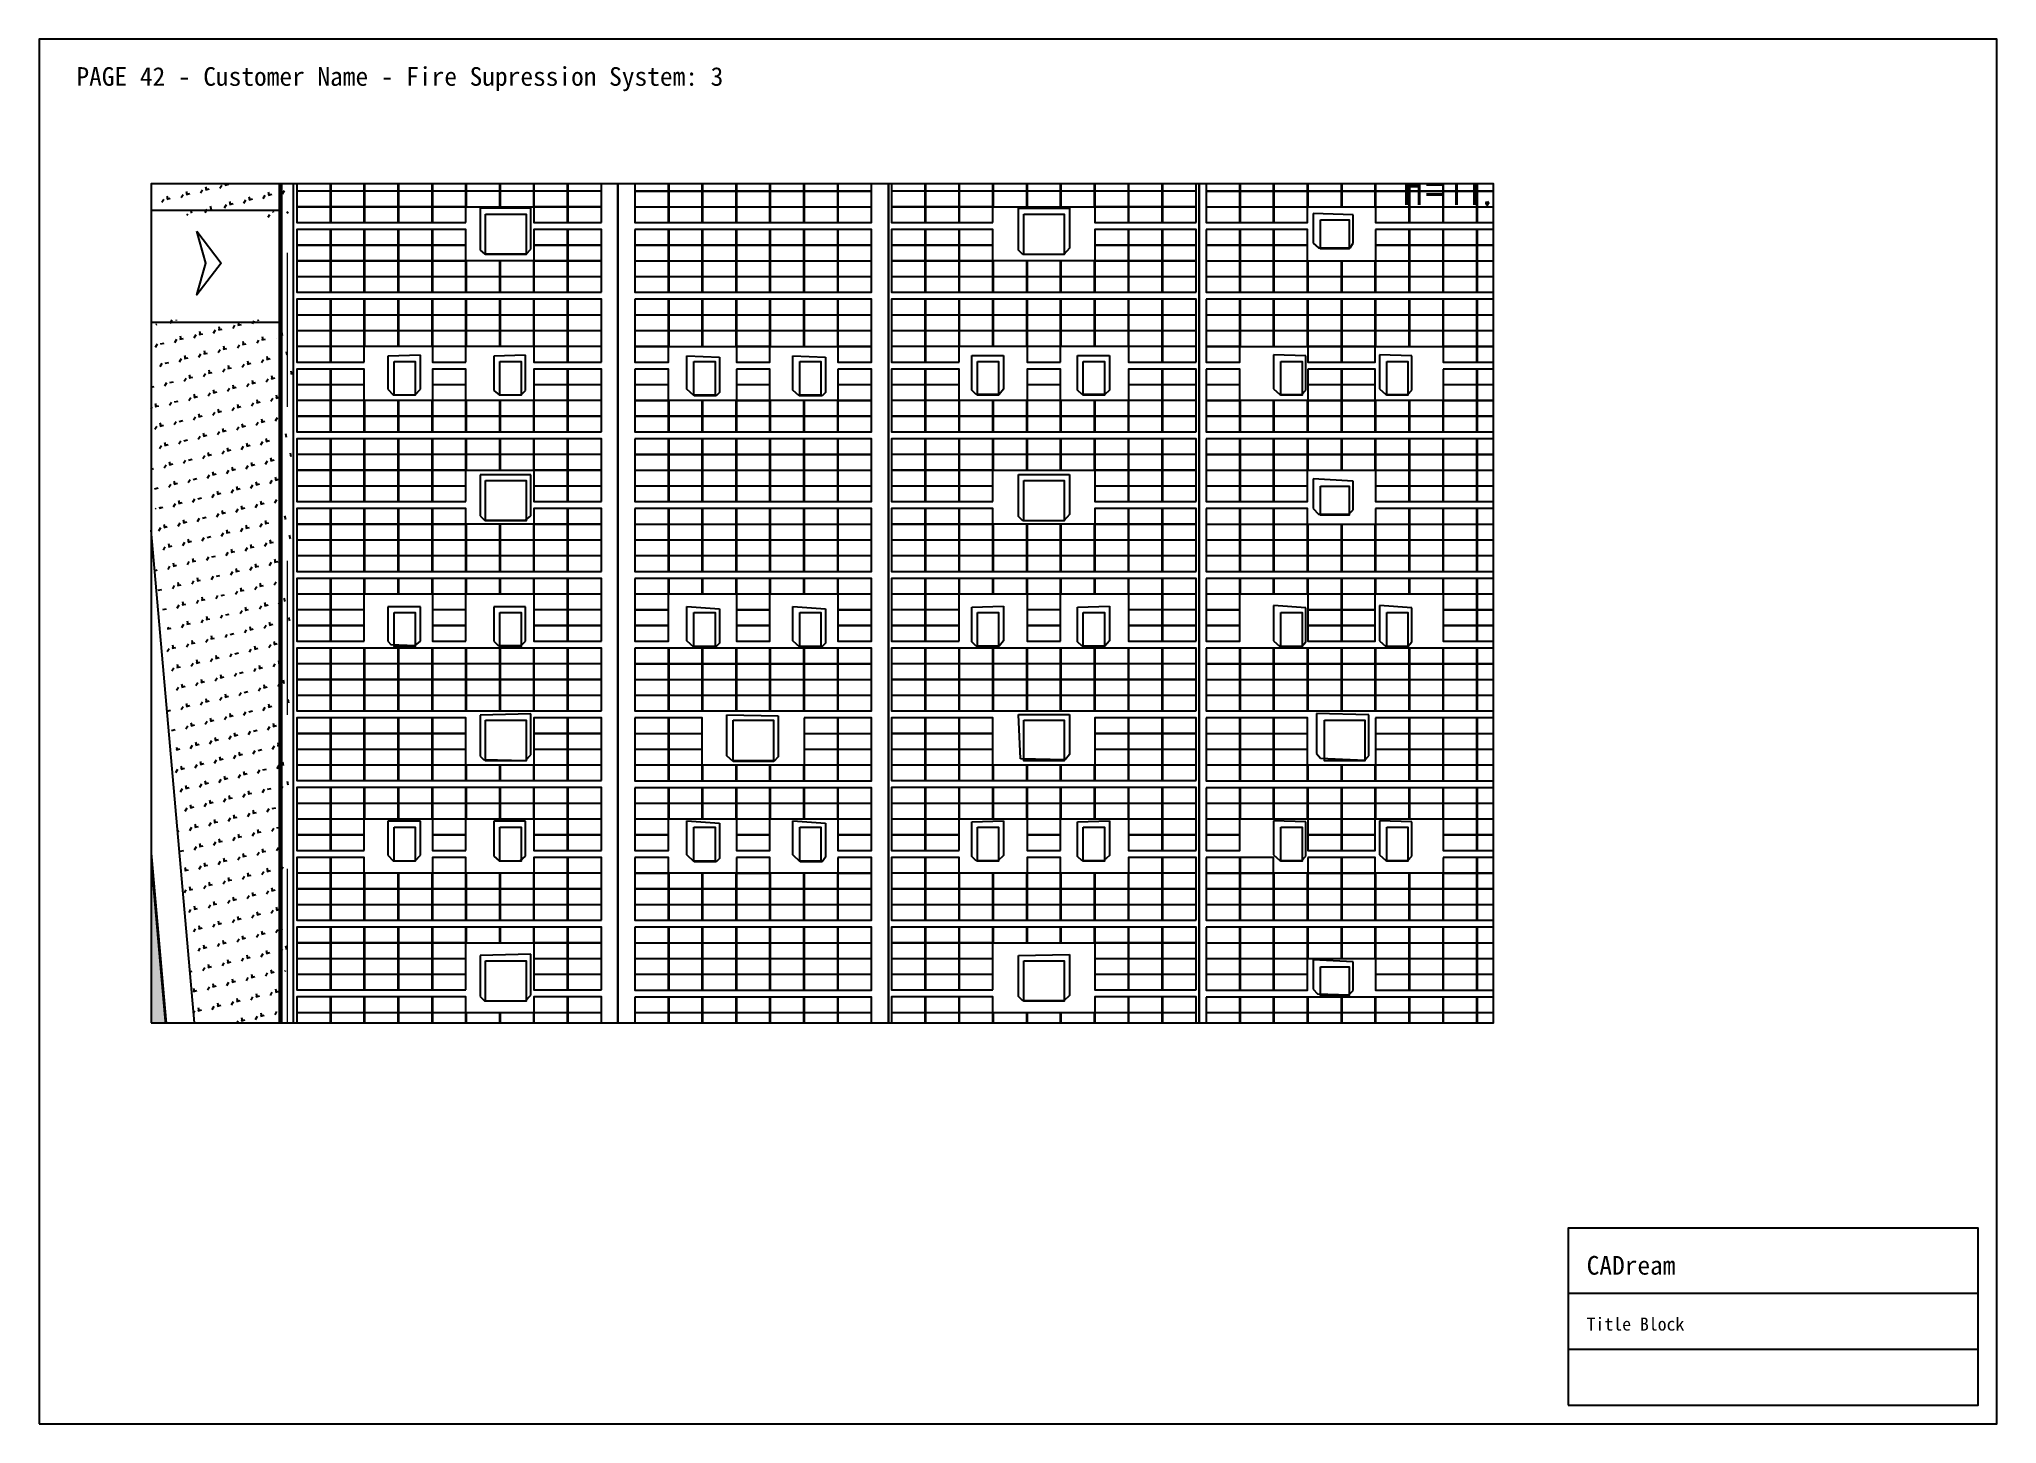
# Paper-space layout 'Layout1' of a CAD drawing. Header units: metres, sheet in millimetres. Extents: x 0 to 420, y 0 to 297.
# The model-space entities are those that its viewports show. They can reach past a viewport. Long polylines and large blocks are cut down to what shows.
import ezdxf

# ---------------------------------------------------------------- set-up
doc = ezdxf.new("R2010")
doc.units = ezdxf.units.M
for name, pattern in [('DASHED', [1.524, 1.27, -0.254]), ('DOTE', [2.42, 2, -0.2, 0.02, -0.2]), ('HIDDEN', [0.375, 0.25, -0.125]), ('X2', [10, 8, -2])]:
    doc.linetypes.add(name, pattern=pattern)
for name, color, linetype in [('-GRASS', 114, 'Continuous'), ('-建筑轮廓线', 7, 'Continuous'), ('-总图道路', 7, 'Continuous'), ('-文字', 7, 'Continuous'), ('S_其它', 7, 'Continuous'), ('SHEET_BORDER', 8, 'Continuous'), ('SHEET_TEXT', 5, 'Continuous'), ('SHEET_TITLEBLOCK', 7, 'Continuous'), ('SHEET_VIEWPORT_FRAME', 6, 'Continuous'), ('农转用2000坐标', 6, 'Continuous'), ('单元区域外轮廓', 7, 'ByLayer'), ('屋脊线', 7, 'ByLayer'), ('组件', 7, 'ByLayer'), ('阴影', 8, 'DASHED'), ('障碍物', 7, 'ByLayer')]:
    doc.layers.add(name, color=color, linetype=linetype)
doc.layers.add('DOTE', color=7, linetype='DOTE', lineweight=0)
doc.layers.add('X消防车道', color=6, linetype='HIDDEN', lineweight=18)
doc.styles.add('_HZTXT', font='simplex.shx', dxfattribs={"width": 0.8, "bigfont": 'hztxt.shx'})
pattern_1 = [(58.51216202, (-1970228605.7, -2547630934.4), (-329.70504027, 1372.03724668), [264.58066, -1731.01015]), (13.51216202, (-1970228605.7, -2547630934.4), (-329.705265, 1372.03818184), [264.58066, -1146.51615]), (103.51216202, (-1970228605.7, -2547630934.4), (-1372.03818184, -329.705265), [264.58066, -1146.51615])]

psp = doc.layouts.get("Layout1")

# ---------------------------------------------------------------- texts
at = {"layer": 'SHEET_TEXT'}
psp.add_text('PAGE 42 - Customer Name - Fire Supression System: 3', height=4, dxfattribs=at).set_placement((8, 287))

msp = doc.modelspace()

# ---------------------------------------------------------------- texts
at = {"layer": '-文字', "linetype": 'Continuous', "style": '_HZTXT', "width": 0.6}
msp.add_text('H=11.00m', height=2500, rotation=359.99994, dxfattribs=at).set_placement((-8944, -1396, 10100))

# ---------------------------------------------------------------- blocks, each defined once
blk = doc.blocks.new('CADREAM_TITLEBLOCK_V1')
at = {"layer": 'SHEET_TITLEBLOCK'}
for p, q in [((0, 24), (88, 24)), ((0, 12), (88, 12))]:
    blk.add_line(p, q, dxfattribs=at)
blk.add_lwpolyline([(0, 0), (88, 0), (88, 38), (0, 38)], close=True, dxfattribs=at)
for s, height, p in [('CADream', 4, (4, 28)), ('Title Block', 2.8, (4, 16))]:
    blk.add_text(s, height=height, dxfattribs=at).set_placement(p)
blk = doc.blocks.new('*U5')
at = {"layer": '单元区域外轮廓', "color": 2}
for points in [[(-88500, 145849, 10100), (88500, 145849, 10100), (88500, -93851, 10100), (64900, -93851, 10100), (64901, -129651, 10100), (-82500, -129651, 10100), (-82500, -112951, 10100), (-88500, -112951, 10100), (-88500, 145849, 10100)], [(-88500, 145849, 10600), (88500, 145849, 10600), (88500, -93851, 10600), (64900, -93851, 10600), (64901, -129651, 10600), (-82500, -129651, 10600), (-82500, -112951, 10600), (-88500, -112951, 10600), (-88500, 145849, 10600)]]:
    blk.add_polyline3d(points, close=True, dxfattribs=at)
at = {"flags": 1}
for tag in ['unit_id', 'unit_name', 'parapet_height', 'ground_elevation', 'is_enable_parapet']:
    blk.add_attdef(tag, (0, 0), '', height=2.5, dxfattribs=at)
blk = doc.blocks.new('*U6')
at = {"layer": '屋脊线', "color": 30}
for p, q in [((-88500, 145849, 10100), (-88500, -112951, 10100)), ((-64596, -129651, 8900), (-64600, 145849, 8900)), ((-45396, -129651, 10100), (-45400, 145849, 10100)), ((-23396, -129651, 8900), (-23400, 145849, 8900))]:
    blk.add_line(p, q, dxfattribs=at)
at = {"flags": 1}
for tag in ['unit_id', 'unit_name']:
    blk.add_attdef(tag, (0, 0), '', height=2.5, dxfattribs=at)
blk = doc.blocks.new('*U52')
at = {"layer": '障碍物', "color": 1}
blk.add_polyline3d([(-72950, -12501, 10), (-71450, -12501, 10), (-71450, -14901, 10), (-72950, -14901, 10)], close=True, dxfattribs=at)
at = {"flags": 1}
for tag in ['height', 'shape']:
    blk.add_attdef(tag, (0, 0), '', height=2.5, dxfattribs=at)
blk = doc.blocks.new('*U53')
at = {"layer": '障碍物', "color": 1}
blk.add_polyline3d([(-72950, -30301, 10), (-71450, -30301, 10), (-71450, -32701, 10), (-72950, -32701, 10)], close=True, dxfattribs=at)
at = {"flags": 1}
for tag in ['height', 'shape']:
    blk.add_attdef(tag, (0, 0), '', height=2.5, dxfattribs=at)
blk = doc.blocks.new('*U54')
at = {"layer": '障碍物', "color": 1}
blk.add_polyline3d([(-72950, -45501, 10), (-71450, -45501, 10), (-71450, -47901, 10), (-72950, -47901, 10)], close=True, dxfattribs=at)
at = {"flags": 1}
for tag in ['height', 'shape']:
    blk.add_attdef(tag, (0, 0), '', height=2.5, dxfattribs=at)
blk = doc.blocks.new('*U65')
at = {"layer": '障碍物', "color": 1}
blk.add_polyline3d([(-73960, -2061, 10), (-71100, -2061, 10), (-71100, -4921, 10), (-73960, -4921, 10)], close=True, dxfattribs=at)
at = {"flags": 1}
for tag in ['height', 'shape']:
    blk.add_attdef(tag, (0, 0), '', height=2.5, dxfattribs=at)
blk = doc.blocks.new('*U66')
at = {"layer": '障碍物', "color": 1}
blk.add_polyline3d([(-73960, -20931, 10), (-71100, -20931, 10), (-71100, -23792, 10), (-73960, -23792, 10)], close=True, dxfattribs=at)
at = {"flags": 1}
for tag in ['height', 'shape']:
    blk.add_attdef(tag, (0, 0), '', height=2.5, dxfattribs=at)
blk = doc.blocks.new('*U67')
at = {"layer": '障碍物', "color": 1}
blk.add_polyline3d([(-73960, -37931, 10), (-71100, -37931, 10), (-71100, -40792, 10), (-73960, -40792, 10)], close=True, dxfattribs=at)
at = {"flags": 1}
for tag in ['height', 'shape']:
    blk.add_attdef(tag, (0, 0), '', height=2.5, dxfattribs=at)
blk = doc.blocks.new('*U68')
at = {"layer": '障碍物', "color": 1}
blk.add_polyline3d([(-73960, -54981, 10), (-71100, -54981, 10), (-71100, -57842, 10), (-73960, -57842, 10)], close=True, dxfattribs=at)
at = {"flags": 1}
for tag in ['height', 'shape']:
    blk.add_attdef(tag, (0, 0), '', height=2.5, dxfattribs=at)
blk = doc.blocks.new('*U92')
at = {"layer": '障碍物', "color": 1}
blk.add_polyline3d([(-59200, -12501, 10), (-57700, -12501, 10), (-57700, -14901, 10), (-59200, -14901, 10)], close=True, dxfattribs=at)
at = {"flags": 1}
for tag in ['height', 'shape']:
    blk.add_attdef(tag, (0, 0), '', height=2.5, dxfattribs=at)
blk = doc.blocks.new('*U93')
at = {"layer": '障碍物', "color": 1}
blk.add_polyline3d([(-51700, -12501, 10), (-50200, -12501, 10), (-50200, -14901, 10), (-51700, -14901, 10)], close=True, dxfattribs=at)
at = {"flags": 1}
for tag in ['height', 'shape']:
    blk.add_attdef(tag, (0, 0), '', height=2.5, dxfattribs=at)
blk = doc.blocks.new('*U94')
at = {"layer": '障碍物', "color": 1}
blk.add_polyline3d([(-59200, -30301, 10), (-57700, -30301, 10), (-57700, -32701, 10), (-59200, -32701, 10)], close=True, dxfattribs=at)
at = {"flags": 1}
for tag in ['height', 'shape']:
    blk.add_attdef(tag, (0, 0), '', height=2.5, dxfattribs=at)
blk = doc.blocks.new('*U95')
at = {"layer": '障碍物', "color": 1}
blk.add_polyline3d([(-51700, -30301, 10), (-50200, -30301, 10), (-50200, -32701, 10), (-51700, -32701, 10)], close=True, dxfattribs=at)
at = {"flags": 1}
for tag in ['height', 'shape']:
    blk.add_attdef(tag, (0, 0), '', height=2.5, dxfattribs=at)
blk = doc.blocks.new('*U96')
at = {"layer": '障碍物', "color": 1}
blk.add_polyline3d([(-59200, -45501, 10), (-57700, -45501, 10), (-57700, -47901, 10), (-59200, -47901, 10)], close=True, dxfattribs=at)
at = {"flags": 1}
for tag in ['height', 'shape']:
    blk.add_attdef(tag, (0, 0), '', height=2.5, dxfattribs=at)
blk = doc.blocks.new('*U97')
at = {"layer": '障碍物', "color": 1}
blk.add_polyline3d([(-51700, -45501, 10), (-50200, -45501, 10), (-50200, -47901, 10), (-51700, -47901, 10)], close=True, dxfattribs=at)
at = {"flags": 1}
for tag in ['height', 'shape']:
    blk.add_attdef(tag, (0, 0), '', height=2.5, dxfattribs=at)
blk = doc.blocks.new('*U107')
at = {"layer": '障碍物', "color": 1}
blk.add_polyline3d([(-56410, -37931, 10), (-53550, -37931, 10), (-53550, -40792, 10), (-56410, -40792, 10)], close=True, dxfattribs=at)
at = {"flags": 1}
for tag in ['height', 'shape']:
    blk.add_attdef(tag, (0, 0), '', height=2.5, dxfattribs=at)
blk = doc.blocks.new('*U127')
at = {"layer": '障碍物', "color": 1}
blk.add_polyline3d([(-39100, -12501, 10), (-37600, -12501, 10), (-37600, -14901, 10), (-39100, -14901, 10)], close=True, dxfattribs=at)
at = {"flags": 1}
for tag in ['height', 'shape']:
    blk.add_attdef(tag, (0, 0), '', height=2.5, dxfattribs=at)
blk = doc.blocks.new('*U128')
at = {"layer": '障碍物', "color": 1}
blk.add_polyline3d([(-31600, -12501, 10), (-30100, -12501, 10), (-30100, -14901, 10), (-31600, -14901, 10)], close=True, dxfattribs=at)
at = {"flags": 1}
for tag in ['height', 'shape']:
    blk.add_attdef(tag, (0, 0), '', height=2.5, dxfattribs=at)
blk = doc.blocks.new('*U129')
at = {"layer": '障碍物', "color": 1}
blk.add_polyline3d([(-39100, -30301, 10), (-37600, -30301, 10), (-37600, -32701, 10), (-39100, -32701, 10)], close=True, dxfattribs=at)
at = {"flags": 1}
for tag in ['height', 'shape']:
    blk.add_attdef(tag, (0, 0), '', height=2.5, dxfattribs=at)
blk = doc.blocks.new('*U130')
at = {"layer": '障碍物', "color": 1}
blk.add_polyline3d([(-31600, -30301, 10), (-30100, -30301, 10), (-30100, -32701, 10), (-31600, -32701, 10)], close=True, dxfattribs=at)
at = {"flags": 1}
for tag in ['height', 'shape']:
    blk.add_attdef(tag, (0, 0), '', height=2.5, dxfattribs=at)
blk = doc.blocks.new('*U131')
at = {"layer": '障碍物', "color": 1}
blk.add_polyline3d([(-39100, -45501, 10), (-37600, -45501, 10), (-37600, -47901, 10), (-39100, -47901, 10)], close=True, dxfattribs=at)
at = {"flags": 1}
for tag in ['height', 'shape']:
    blk.add_attdef(tag, (0, 0), '', height=2.5, dxfattribs=at)
blk = doc.blocks.new('*U132')
at = {"layer": '障碍物', "color": 1}
blk.add_polyline3d([(-31600, -45501, 10), (-30100, -45501, 10), (-30100, -47901, 10), (-31600, -47901, 10)], close=True, dxfattribs=at)
at = {"flags": 1}
for tag in ['height', 'shape']:
    blk.add_attdef(tag, (0, 0), '', height=2.5, dxfattribs=at)
blk = doc.blocks.new('*U148')
at = {"layer": '障碍物', "color": 1}
blk.add_polyline3d([(-35810, -2061, 10), (-32950, -2061, 10), (-32950, -4921, 10), (-35810, -4921, 10)], close=True, dxfattribs=at)
at = {"flags": 1}
for tag in ['height', 'shape']:
    blk.add_attdef(tag, (0, 0), '', height=2.5, dxfattribs=at)
blk = doc.blocks.new('*U149')
at = {"layer": '障碍物', "color": 1}
blk.add_polyline3d([(-35810, -20931, 10), (-32950, -20931, 10), (-32950, -23792, 10), (-35810, -23792, 10)], close=True, dxfattribs=at)
at = {"flags": 1}
for tag in ['height', 'shape']:
    blk.add_attdef(tag, (0, 0), '', height=2.5, dxfattribs=at)
blk = doc.blocks.new('*U150')
at = {"layer": '障碍物', "color": 1}
blk.add_polyline3d([(-35810, -37931, 10), (-32950, -37931, 10), (-32950, -40792, 10), (-35810, -40792, 10)], close=True, dxfattribs=at)
at = {"flags": 1}
for tag in ['height', 'shape']:
    blk.add_attdef(tag, (0, 0), '', height=2.5, dxfattribs=at)
blk = doc.blocks.new('*U151')
at = {"layer": '障碍物', "color": 1}
blk.add_polyline3d([(-35810, -54981, 10), (-32950, -54981, 10), (-32950, -57842, 10), (-35810, -57842, 10)], close=True, dxfattribs=at)
at = {"flags": 1}
for tag in ['height', 'shape']:
    blk.add_attdef(tag, (0, 0), '', height=2.5, dxfattribs=at)
blk = doc.blocks.new('*U192')
at = {"layer": '障碍物', "color": 1}
blk.add_polyline3d([(-17600, -12501, 10), (-16100, -12501, 10), (-16100, -14901, 10), (-17600, -14901, 10)], close=True, dxfattribs=at)
at = {"flags": 1}
for tag in ['height', 'shape']:
    blk.add_attdef(tag, (0, 0), '', height=2.5, dxfattribs=at)
blk = doc.blocks.new('*U193')
at = {"layer": '障碍物', "color": 1}
blk.add_polyline3d([(-10100, -12501, 10), (-8600, -12501, 10), (-8600, -14901, 10), (-10100, -14901, 10)], close=True, dxfattribs=at)
at = {"flags": 1}
for tag in ['height', 'shape']:
    blk.add_attdef(tag, (0, 0), '', height=2.5, dxfattribs=at)
blk = doc.blocks.new('*U196')
at = {"layer": '障碍物', "color": 1}
blk.add_polyline3d([(-17600, -30301, 10), (-16100, -30301, 10), (-16100, -32701, 10), (-17600, -32701, 10)], close=True, dxfattribs=at)
at = {"flags": 1}
for tag in ['height', 'shape']:
    blk.add_attdef(tag, (0, 0), '', height=2.5, dxfattribs=at)
blk = doc.blocks.new('*U197')
at = {"layer": '障碍物', "color": 1}
blk.add_polyline3d([(-10100, -30301, 10), (-8600, -30301, 10), (-8600, -32701, 10), (-10100, -32701, 10)], close=True, dxfattribs=at)
at = {"flags": 1}
for tag in ['height', 'shape']:
    blk.add_attdef(tag, (0, 0), '', height=2.5, dxfattribs=at)
blk = doc.blocks.new('*U200')
at = {"layer": '障碍物', "color": 1}
blk.add_polyline3d([(-17600, -45501, 10), (-16100, -45501, 10), (-16100, -47901, 10), (-17600, -47901, 10)], close=True, dxfattribs=at)
at = {"flags": 1}
for tag in ['height', 'shape']:
    blk.add_attdef(tag, (0, 0), '', height=2.5, dxfattribs=at)
blk = doc.blocks.new('*U201')
at = {"layer": '障碍物', "color": 1}
blk.add_polyline3d([(-10100, -45501, 10), (-8600, -45501, 10), (-8600, -47901, 10), (-10100, -47901, 10)], close=True, dxfattribs=at)
at = {"flags": 1}
for tag in ['height', 'shape']:
    blk.add_attdef(tag, (0, 0), '', height=2.5, dxfattribs=at)
blk = doc.blocks.new('*U224')
at = {"layer": '障碍物', "color": 1}
blk.add_polyline3d([(-14801, -2470, 10), (-12758, -2470, 10), (-12758, -4513, 10), (-14801, -4513, 10)], close=True, dxfattribs=at)
at = {"flags": 1}
for tag in ['height', 'shape']:
    blk.add_attdef(tag, (0, 0), '', height=2.5, dxfattribs=at)
blk = doc.blocks.new('*U225')
at = {"layer": '障碍物', "color": 1}
blk.add_polyline3d([(-14801, -21340, 10), (-12758, -21340, 10), (-12758, -23383, 10), (-14801, -23383, 10)], close=True, dxfattribs=at)
at = {"flags": 1}
for tag in ['height', 'shape']:
    blk.add_attdef(tag, (0, 0), '', height=2.5, dxfattribs=at)
blk = doc.blocks.new('*U226')
at = {"layer": '障碍物', "color": 1}
blk.add_polyline3d([(-14510, -37931, 10), (-11650, -37931, 10), (-11650, -40792, 10), (-14510, -40792, 10)], close=True, dxfattribs=at)
at = {"flags": 1}
for tag in ['height', 'shape']:
    blk.add_attdef(tag, (0, 0), '', height=2.5, dxfattribs=at)
blk = doc.blocks.new('*U227')
at = {"layer": '障碍物', "color": 1}
blk.add_polyline3d([(-14801, -55390, 10), (-12758, -55390, 10), (-12758, -57433, 10), (-14801, -57433, 10)], close=True, dxfattribs=at)
at = {"flags": 1}
for tag in ['height', 'shape']:
    blk.add_attdef(tag, (0, 0), '', height=2.5, dxfattribs=at)
blk = doc.blocks.new('*U347')
at = {"layer": '障碍物', "color": 1}
blk.add_polyline3d([(-80450, -12501, 10), (-78950, -12501, 10), (-78950, -14901, 10), (-80450, -14901, 10)], close=True, dxfattribs=at)
at = {"flags": 1}
for tag in ['height', 'shape']:
    blk.add_attdef(tag, (0, 0), '', height=2.5, dxfattribs=at)
blk = doc.blocks.new('*U348')
at = {"layer": '障碍物', "color": 1}
blk.add_polyline3d([(-80450, -30301, 10), (-78950, -30301, 10), (-78950, -32701, 10), (-80450, -32701, 10)], close=True, dxfattribs=at)
at = {"flags": 1}
for tag in ['height', 'shape']:
    blk.add_attdef(tag, (0, 0), '', height=2.5, dxfattribs=at)
blk = doc.blocks.new('*U349')
at = {"layer": '障碍物', "color": 1}
blk.add_polyline3d([(-80450, -45501, 10), (-78950, -45501, 10), (-78950, -47901, 10), (-80450, -47901, 10)], close=True, dxfattribs=at)
at = {"flags": 1}
for tag in ['height', 'shape']:
    blk.add_attdef(tag, (0, 0), '', height=2.5, dxfattribs=at)
blk = doc.blocks.new('*U13')
at = {"layer": '组件', "color": 0}
blk.add_polyline3d([(0, 0, 0), (0, -110, 0), (238, -110, 13), (238, 0, 13)], close=True, dxfattribs=at)
at = {"flags": 1}
for tag in ['silicon-material', 'panel-length', 'panel-width', 'panel-height', 'mounting-hole-spacing1', 'mounting-hole-spacing2', 'userid', 'module-material', 'theme', 'name', 'vmpo', 'voco', 'pmax', 'company-name', 'note', 'id', 'impo', 'isco']:
    blk.add_attdef(tag, (0, 0), '', height=2.5, dxfattribs=at)
blk = doc.blocks.new('*U11')
at = {"layer": '组件', "color": 0}
blk.add_polyline3d([(0, 0, 0), (0, 110, 0), (-238, 110, 13), (-238, 0, 13)], close=True, dxfattribs=at)
at = {"flags": 1}
for tag in ['silicon-material', 'panel-length', 'panel-width', 'panel-height', 'mounting-hole-spacing1', 'mounting-hole-spacing2', 'userid', 'module-material', 'theme', 'name', 'vmpo', 'voco', 'pmax', 'company-name', 'note', 'id', 'impo', 'isco']:
    blk.add_attdef(tag, (0, 0), '', height=2.5, dxfattribs=at)
blk = doc.blocks.new('*U9')
at = {"layer": '组件', "color": 0}
blk.add_polyline3d([(0, 0, 0), (0, -110, 0), (238, -110, 15), (238, 0, 15)], close=True, dxfattribs=at)
at = {"flags": 1}
for tag in ['silicon-material', 'panel-length', 'panel-width', 'panel-height', 'mounting-hole-spacing1', 'mounting-hole-spacing2', 'userid', 'module-material', 'theme', 'name', 'vmpo', 'voco', 'pmax', 'company-name', 'note', 'id', 'impo', 'isco']:
    blk.add_attdef(tag, (0, 0), '', height=2.5, dxfattribs=at)
blk = doc.blocks.new('*U7')
at = {"layer": '组件', "color": 0}
blk.add_polyline3d([(0, 0, 0), (0, 110, 0), (-238, 110, 12), (-238, 0, 12)], close=True, dxfattribs=at)
at = {"flags": 1}
for tag in ['silicon-material', 'panel-length', 'panel-width', 'panel-height', 'mounting-hole-spacing1', 'mounting-hole-spacing2', 'userid', 'module-material', 'theme', 'name', 'vmpo', 'voco', 'pmax', 'company-name', 'note', 'id', 'impo', 'isco']:
    blk.add_attdef(tag, (0, 0), '', height=2.5, dxfattribs=at)

# ---------------------------------------------------------------- hatches: boundary and pattern name
at = {"layer": '-GRASS'}
h = msp.add_hatch(dxfattribs=at)
h.set_pattern_fill('GRASS', color=256, scale=500, angle=-31.48784)
h.set_pattern_definition(pattern_1)
h.paths.add_polyline_path([(-88500, 18208), (-102112, 25690), (-99754, -1067, 0.3886977), (-98758, -1979), (-88500, -1979)])
h = msp.add_hatch(dxfattribs=at)
h.set_pattern_fill('GRASS', color=256, scale=500, angle=-31.48784)
h.set_pattern_definition(pattern_1)
h.paths.add_polyline_path([(-88500, -9749), (-97881, -9749, 0.4401983), (-98877, -10837), (-94537, -60087, 0.3886933), (-93541, -60999), (-88500, -60999)])
at = {"layer": 'X消防车道'}
h = msp.add_hatch(dxfattribs=at)
h.set_pattern_fill('DOTS', color=8, scale=1000, angle=-31.48784)
h.set_pattern_definition([(328.51216202, (-1970228605.7, -2547630934.4), (1506.0502845, 939.1527315), [0, -1587.5])])
h.paths.add_polyline_path([(-93210, -143670, 0.3886963), (-80261, -155529), (-29868, -155529, 0.0729934), (-27282, -155149), (-24813, -154408, -0.0729934), (-22226, -154029), (83400, -154029, -0.4142154), (92400, -163029), (92400, -173022), (96400, -173176), (96400, -163029, 0.4142203), (83400, -150029), (-22813, -150029, 0.0729934), (-25400, -150408), (-27869, -151149, -0.0729934), (-30455, -151529), (-80261, -151529, -0.3886977), (-89226, -143319), (-114667, 145381, -0.4401983), (-105702, 155171), (86000, 155171, -0.414211), (95000, 146171, -0.1414481), (97000, 153099, 0.2576704), (86000, 159171), (-105702, 159171, 0.4401961), (-118651, 145030)])

# ---------------------------------------------------------------- linework, layer by layer
at = {"layer": '-建筑轮廓线', "const_width": 300, "elevation": 10100}
msp.add_lwpolyline([(88500, 145851), (-88500, 145851), (-88500, -112949), (-82500, -112949), (-82500, -129749), (-82800, -129749), (-82800, -145849), (65100, -145849), (65100, -129749), (64800, -129749), (64800, -93849), (88500, -93849)], close=True, dxfattribs=at)
at = {"layer": '-总图道路'}
for p, q in [((-88500, -1799, 10100), (-98758, -1799, 10100)), ((-94537, -60087, 10100), (-98877, -10837, 10100)), ((-88500, -9749, 10100), (-97881, -9749, 10100))]:
    msp.add_line(p, q, dxfattribs=at)
msp.add_arc((-97881, -10749, 10100), 1000, 90, 185.03605, dxfattribs=at)
at = {"layer": 'DOTE', "ltscale": 0.0015}
msp.add_line((-88000, -112449, 10100), (-88000, 145351, 10100), dxfattribs=at)
at = {"layer": 'S_其它', "elevation": 10100}
msp.add_lwpolyline([(-94436, -3282), (-92695, -5532), (-94436, -7782), (-93783, -5532), (-94436, -3282)], dxfattribs=at)
at = {"layer": 'X消防车道', "color": 8, "ltscale": 0.01}
msp.add_line((-89226, -143319, 10100), (-114667, 145381, 10100), dxfattribs=at)
at = {"layer": '农转用2000坐标', "color": 5, "linetype": 'X2', "ltscale": 0.001, "const_width": 200, "elevation": 10100}
msp.add_lwpolyline([(85000, 193873), (-118529, 189207), (-88182, -155167), (85000, -161859)], close=True, dxfattribs=at)
at = {"layer": '单元区域外轮廓', "elevation": 10100}
msp.add_lwpolyline([(-88500, 145849), (88500, 145849), (88500, -93851), (64900, -93851), (64901, -129651), (-82500, -129651), (-82500, -112951), (-88500, -112951), (-88500, 145849)], dxfattribs=at)
at = {"layer": '屋脊线', "color": 30, "elevation": 8900}
for points in [[(-64600, 145849), (-64596, -129651)], [(-23400, 145849), (-23396, -129651)]]:
    msp.add_lwpolyline(points, dxfattribs=at)
at = {"layer": '屋脊线', "color": 2, "elevation": 10100}
msp.add_lwpolyline([(-45400, 145849), (-45396, -129651)], dxfattribs=at)
at = {"layer": '阴影', "linetype": 'DASHED'}
for points in [[(-64653, -129579, 8904), (-82461, -129580, 9798), (-82462, -112952, 9798), (-88497, -112871, 10101), (-88427, 145834, 10097), (-87607, 145834, 10056), (-87603, -111821, 10056), (-81046, -111337, 9727), (-81046, -127642, 9727), (-73743, -126997, 9360), (-74340, -126674, 9390), (-74340, -123687, 9390), (-70763, -123687, 9211), (-70837, -126674, 9214), (-64653, -126028, 8904), (-64653, -129579, 8904)], [(-70765, -4546, 9211), (-70765, -1640, 9211), (-74341, -1640, 9390), (-74341, -4626, 9390), (-74043, -4868, 9375), (-71063, -4868, 9226), (-70765, -4546, 9211)], [(-32979, -4916, 9424), (-35880, -4916, 9582), (-36202, -4618, 9599), (-36202, -1634, 9599), (-32576, -1634, 9402), (-32576, -4469, 9402), (-32979, -4916, 9424)], [(-12473, -4120, 9481), (-12473, -2102, 9481), (-15299, -2021, 9331), (-15299, -4120, 9331), (-14927, -4443, 9351), (-12696, -4443, 9469), (-12473, -4120, 9481)], [(-78588, -14474, 9603), (-78589, -12053, 9603), (-80898, -12133, 9719), (-80898, -14474, 9719), (-80526, -14878, 9701), (-78961, -14878, 9622), (-78588, -14474, 9603)], [(-71137, -14555, 9229), (-71137, -12052, 9229), (-73373, -12133, 9342), (-73373, -14555, 9342), (-73000, -14878, 9323), (-71435, -14878, 9244), (-71137, -14555, 9229)], [(-59697, -12115, 9207), (-57392, -12196, 9351), (-57392, -14698, 9351), (-57615, -14940, 9337), (-59176, -14940, 9240), (-59697, -14456, 9207), (-59697, -12115, 9207)], [(-52186, -12115, 9677), (-49880, -12195, 9821), (-49880, -14698, 9821), (-50103, -14940, 9807), (-51740, -14940, 9705), (-52186, -14536, 9677), (-52186, -12115, 9677)], [(-37572, -14838, 9674), (-39184, -14838, 9762), (-39506, -14540, 9780), (-39506, -12078, 9780), (-37250, -12078, 9657), (-37250, -14465, 9657), (-37572, -14838, 9674)], [(-30078, -14838, 9265), (-31690, -14838, 9353), (-32012, -14539, 9371), (-32012, -12078, 9371), (-29756, -12078, 9248), (-29756, -14539, 9248), (-30078, -14838, 9265)], [(-15819, -14532, 9303), (-15820, -12111, 9303), (-18125, -12030, 9181), (-18125, -14452, 9181), (-17679, -14855, 9205), (-16117, -14855, 9288), (-15819, -14532, 9303)], [(-8308, -14532, 9702), (-8308, -12111, 9702), (-10614, -12030, 9580), (-10613, -14452, 9580), (-10167, -14855, 9603), (-8605, -14855, 9686), (-8308, -14532, 9702)], [(-70765, -23434, 9211), (-70765, -20528, 9211), (-74341, -20528, 9390), (-74341, -23434, 9390), (-74043, -23757, 9375), (-71137, -23757, 9229), (-70765, -23434, 9211)], [(-32979, -23790, 9424), (-35880, -23790, 9582), (-36202, -23491, 9599), (-36202, -20508, 9599), (-32576, -20507, 9402), (-32576, -23342, 9402), (-32979, -23790, 9424)], [(-12473, -23008, 9481), (-12473, -20990, 9481), (-15299, -20829, 9331), (-15299, -22927, 9331), (-14927, -23331, 9351), (-12770, -23331, 9465), (-12473, -23008, 9481)], [(-78588, -32313, 9603), (-78588, -29891, 9603), (-80898, -29892, 9719), (-80898, -32313, 9719), (-80675, -32555, 9708), (-78961, -32636, 9622), (-78588, -32313, 9603)], [(-71137, -32313, 9229), (-71137, -29891, 9229), (-73372, -29891, 9342), (-73372, -32313, 9342), (-73074, -32636, 9327), (-71435, -32636, 9244), (-71137, -32313, 9229)], [(-59697, -29873, 9207), (-57391, -30034, 9351), (-57391, -32456, 9351), (-57689, -32779, 9333), (-59176, -32779, 9240), (-59697, -32295, 9207), (-59697, -29873, 9207)], [(-52186, -29873, 9677), (-49880, -30034, 9821), (-49880, -32456, 9821), (-50178, -32779, 9802), (-51665, -32779, 9709), (-52185, -32295, 9677), (-52186, -29873, 9677)], [(-37572, -32667, 9674), (-39183, -32667, 9762), (-39506, -32369, 9780), (-39506, -29907, 9780), (-37249, -29832, 9657), (-37249, -32294, 9657), (-37572, -32667, 9674)], [(-30078, -32667, 9265), (-31689, -32667, 9353), (-32012, -32369, 9371), (-32012, -29907, 9371), (-29755, -29832, 9248), (-29755, -32294, 9248), (-30078, -32667, 9265)], [(-15819, -32371, 9303), (-15819, -29950, 9303), (-18125, -29788, 9181), (-18125, -32291, 9181), (-17679, -32694, 9205), (-16117, -32694, 9288), (-15819, -32371, 9303)], [(-8308, -32371, 9702), (-8308, -29950, 9702), (-10613, -29788, 9580), (-10613, -32291, 9580), (-10167, -32694, 9603), (-8605, -32694, 9686), (-8308, -32371, 9702)], [(-11357, -40443, 9540), (-11357, -37537, 9540), (-15075, -37457, 9343), (-15075, -40282, 9343), (-14778, -40605, 9359), (-11654, -40766, 9525), (-11357, -40443, 9540)], [(-70764, -40385, 9211), (-70764, -37479, 9211), (-74341, -37560, 9390), (-74341, -40466, 9390), (-74117, -40708, 9379), (-71137, -40788, 9229), (-70764, -40385, 9211)], [(-56871, -37541, 9384), (-53227, -37622, 9612), (-53227, -40528, 9612), (-53524, -40851, 9593), (-56424, -40851, 9412), (-56871, -40447, 9384), (-56871, -37541, 9384)], [(-32898, -40724, 9419), (-36041, -40649, 9591), (-36202, -37516, 9599), (-32576, -37516, 9402), (-32576, -40351, 9402), (-32898, -40724, 9419)], [(-78588, -47488, 9603), (-78588, -45067, 9603), (-80898, -45067, 9719), (-80898, -47488, 9719), (-80525, -47892, 9701), (-78961, -47892, 9622), (-78588, -47488, 9603)], [(-71137, -47569, 9229), (-71137, -45067, 9229), (-73372, -45067, 9342), (-73372, -47569, 9342), (-73000, -47892, 9323), (-71509, -47892, 9248), (-71137, -47569, 9229)], [(-59697, -45048, 9207), (-57391, -45210, 9351), (-57391, -47712, 9351), (-57614, -47954, 9337), (-59176, -47954, 9240), (-59697, -47470, 9207), (-59697, -45048, 9207)], [(-52185, -45048, 9677), (-49880, -45210, 9821), (-49880, -47631, 9821), (-50103, -47954, 9807), (-51665, -47954, 9709), (-52185, -47470, 9677), (-52185, -45048, 9677)], [(-37652, -47885, 9679), (-39183, -47885, 9762), (-39506, -47587, 9780), (-39506, -45125, 9780), (-37249, -45051, 9657), (-37249, -47512, 9657), (-37652, -47885, 9679)], [(-30158, -47885, 9270), (-31689, -47885, 9353), (-32011, -47587, 9371), (-32011, -45125, 9371), (-29755, -45050, 9248), (-29755, -47512, 9248), (-30158, -47885, 9270)], [(-15819, -47547, 9303), (-15819, -45125, 9303), (-18125, -45044, 9181), (-18125, -47466, 9181), (-17678, -47869, 9205), (-16116, -47869, 9288), (-15819, -47547, 9303)], [(-8307, -47546, 9702), (-8307, -45125, 9702), (-10613, -45044, 9580), (-10613, -47466, 9580), (-10167, -47869, 9603), (-8605, -47869, 9686), (-8307, -47546, 9702)], [(-70764, -57417, 9211), (-70764, -54511, 9211), (-74341, -54591, 9390), (-74341, -57497, 9390), (-74043, -57820, 9375), (-71137, -57820, 9229), (-70764, -57417, 9211)], [(-32978, -57807, 9424), (-35879, -57807, 9582), (-36202, -57509, 9599), (-36202, -54599, 9599), (-32575, -54525, 9402), (-32575, -57434, 9402), (-32978, -57807, 9424)], [(-12472, -57071, 9481), (-12472, -55053, 9481), (-15298, -54892, 9331), (-15298, -56991, 9331), (-15001, -57314, 9347), (-12770, -57394, 9465), (-12472, -57071, 9481)]]:
    msp.add_polyline3d(points, close=True, dxfattribs=at)
at = {"layer": '障碍物', "elevation": 10300}
for points in [[(-73960, -2061), (-71100, -2061), (-71100, -4921), (-73960, -4921)], [(-35810, -2061), (-32950, -2061), (-32950, -4921), (-35810, -4921)], [(-14801, -2470), (-12758, -2470), (-12758, -4513), (-14801, -4513)], [(-73960, -20931), (-71100, -20931), (-71100, -23792), (-73960, -23792)], [(-35810, -20931), (-32950, -20931), (-32950, -23792), (-35810, -23792)], [(-14801, -21340), (-12758, -21340), (-12758, -23383), (-14801, -23383)], [(-73960, -37931), (-71100, -37931), (-71100, -40792), (-73960, -40792)], [(-56410, -37931), (-53550, -37931), (-53550, -40792), (-56410, -40792)], [(-35810, -37931), (-32950, -37931), (-32950, -40792), (-35810, -40792)], [(-14510, -37931), (-11650, -37931), (-11650, -40792), (-14510, -40792)], [(-73960, -54981), (-71100, -54981), (-71100, -57842), (-73960, -57842)], [(-35810, -54981), (-32950, -54981), (-32950, -57842), (-35810, -57842)], [(-14801, -55390), (-12758, -55390), (-12758, -57433), (-14801, -57433)]]:
    msp.add_lwpolyline(points, close=True, dxfattribs=at)
at = {"layer": '障碍物', "color": 4, "elevation": 10300}
for points in [[(-80450, -12501), (-78950, -12501), (-78950, -14901), (-80450, -14901)], [(-72950, -12501), (-71450, -12501), (-71450, -14901), (-72950, -14901)], [(-59200, -12501), (-57700, -12501), (-57700, -14901), (-59200, -14901)], [(-51700, -12501), (-50200, -12501), (-50200, -14901), (-51700, -14901)], [(-39100, -12501), (-37600, -12501), (-37600, -14901), (-39100, -14901)], [(-31600, -12501), (-30100, -12501), (-30100, -14901), (-31600, -14901)], [(-17600, -12501), (-16100, -12501), (-16100, -14901), (-17600, -14901)], [(-10100, -12501), (-8600, -12501), (-8600, -14901), (-10100, -14901)], [(-80450, -30301), (-78950, -30301), (-78950, -32701), (-80450, -32701)], [(-72950, -30301), (-71450, -30301), (-71450, -32701), (-72950, -32701)], [(-59200, -30301), (-57700, -30301), (-57700, -32701), (-59200, -32701)], [(-51700, -30301), (-50200, -30301), (-50200, -32701), (-51700, -32701)], [(-39100, -30301), (-37600, -30301), (-37600, -32701), (-39100, -32701)], [(-31600, -30301), (-30100, -30301), (-30100, -32701), (-31600, -32701)], [(-17600, -30301), (-16100, -30301), (-16100, -32701), (-17600, -32701)], [(-10100, -30301), (-8600, -30301), (-8600, -32701), (-10100, -32701)], [(-80450, -45501), (-78950, -45501), (-78950, -47901), (-80450, -47901)], [(-72950, -45501), (-71450, -45501), (-71450, -47901), (-72950, -47901)], [(-59200, -45501), (-57700, -45501), (-57700, -47901), (-59200, -47901)], [(-51700, -45501), (-50200, -45501), (-50200, -47901), (-51700, -47901)], [(-39100, -45501), (-37600, -45501), (-37600, -47901), (-39100, -47901)], [(-31600, -45501), (-30100, -45501), (-30100, -47901), (-31600, -47901)], [(-17600, -45501), (-16100, -45501), (-16100, -47901), (-17600, -47901)], [(-10100, -45501), (-8600, -45501), (-8600, -47901), (-10100, -47901)]]:
    msp.add_lwpolyline(points, close=True, dxfattribs=at)

# ---------------------------------------------------------------- block references
at = {"layer": '单元区域外轮廓'}
msp.add_blockref('*U5', (0, 0), dxfattribs=at)
at = {"layer": '屋脊线'}
msp.add_blockref('*U6', (0, 0), dxfattribs=at)
at = {"layer": '组件', "color": 5, "xscale": 10, "yscale": 10, "zscale": 10}
for name, p in [('*U7', (-84961, -423, 10023)), ('*U7', (-82560, -423, 9902)), ('*U7', (-80159, -423, 9781)), ('*U7', (-77758, -423, 9661)), ('*U7', (-75357, -423, 9540)), ('*U7', (-72956, -423, 9420)), ('*U7', (-70555, -423, 9299)), ('*U7', (-68154, -423, 9179)), ('*U7', (-65753, -423, 9058)), ('*U9', (-63385, 673, 9076)), ('*U9', (-60986, 673, 9226)), ('*U9', (-58587, 673, 9376)), ('*U9', (-56187, 673, 9526)), ('*U9', (-53788, 673, 9676)), ('*U9', (-51389, 673, 9826)), ('*U9', (-48989, 673, 9976)), ('*U11', (-42809, -423, 10059)), ('*U11', (-40409, -423, 9928)), ('*U11', (-38008, -423, 9797)), ('*U11', (-35608, -423, 9666)), ('*U11', (-33207, -423, 9535)), ('*U11', (-30807, -423, 9404)), ('*U11', (-28406, -423, 9273)), ('*U11', (-26006, -423, 9142)), ('*U11', (-23606, -423, 9011)), ('*U13', (-22890, 673, 9027)), ('*U13', (-20490, 673, 9154)), ('*U13', (-18089, 673, 9282)), ('*U13', (-15689, 673, 9409)), ('*U13', (-13288, 673, 9537)), ('*U13', (-10887, 673, 9664)), ('*U13', (-8487, 673, 9792)), ('*U13', (-6086, 673, 9919)), ('*U13', (-3685, 673, 10047)), ('*U7', (-84961, -1539, 10023)), ('*U7', (-82560, -1539, 9902)), ('*U7', (-80159, -1539, 9781)), ('*U7', (-77758, -1539, 9661)), ('*U7', (-75357, -1539, 9540)), ('*U7', (-72956, -1539, 9420)), ('*U7', (-70555, -1539, 9299)), ('*U7', (-68154, -1539, 9179)), ('*U7', (-65753, -1539, 9058)), ('*U9', (-63385, -443, 9076)), ('*U9', (-60986, -443, 9226)), ('*U9', (-58587, -443, 9376)), ('*U9', (-56187, -443, 9526)), ('*U9', (-53788, -443, 9676)), ('*U9', (-51389, -443, 9826)), ('*U9', (-48989, -443, 9976)), ('*U11', (-42809, -1539, 10059)), ('*U11', (-40409, -1539, 9928)), ('*U11', (-38008, -1539, 9797)), ('*U11', (-35608, -1539, 9666)), ('*U11', (-33207, -1539, 9535)), ('*U11', (-30807, -1539, 9404)), ('*U11', (-28406, -1539, 9273)), ('*U11', (-26006, -1539, 9142)), ('*U11', (-23606, -1539, 9011)), ('*U13', (-22890, -443, 9027)), ('*U13', (-20490, -443, 9154)), ('*U13', (-18089, -443, 9282)), ('*U13', (-15689, -443, 9409)), ('*U13', (-13288, -443, 9537)), ('*U13', (-10887, -443, 9664)), ('*U13', (-8487, -443, 9792)), ('*U13', (-6086, -443, 9919)), ('*U13', (-3685, -443, 10047)), ('*U7', (-84961, -2655, 10023)), ('*U7', (-82560, -2655, 9902)), ('*U7', (-80159, -2655, 9781)), ('*U7', (-77758, -2655, 9661)), ('*U7', (-75357, -2655, 9540)), ('*U7', (-68154, -2655, 9179)), ('*U7', (-65753, -2655, 9058)), ('*U9', (-63385, -1559, 9076)), ('*U9', (-60986, -1559, 9226)), ('*U9', (-58587, -1559, 9376)), ('*U9', (-56187, -1559, 9526)), ('*U9', (-53788, -1559, 9676)), ('*U9', (-51389, -1559, 9826)), ('*U9', (-48989, -1559, 9976)), ('*U11', (-42809, -2655, 10059)), ('*U11', (-40409, -2655, 9928)), ('*U11', (-38008, -2655, 9797)), ('*U11', (-28406, -2655, 9273)), ('*U11', (-26006, -2655, 9142)), ('*U11', (-23606, -2655, 9011)), ('*U13', (-22890, -1559, 9027)), ('*U13', (-20490, -1559, 9154)), ('*U13', (-18089, -1559, 9282)), ('*U13', (-10887, -1559, 9664)), ('*U13', (-8487, -1559, 9792)), ('*U13', (-6086, -1559, 9919)), ('*U13', (-3685, -1559, 10047)), ('*U7', (-84961, -4251, 10023)), ('*U7', (-82560, -4251, 9902)), ('*U7', (-80159, -4251, 9781)), ('*U7', (-77758, -4251, 9661)), ('*U7', (-75357, -4251, 9540)), ('*U7', (-68154, -4251, 9179)), ('*U7', (-65753, -4251, 9058)), ('*U9', (-63385, -3155, 9076)), ('*U9', (-60986, -3155, 9226)), ('*U9', (-58587, -3155, 9376)), ('*U9', (-56187, -3155, 9526)), ('*U9', (-53788, -3155, 9676)), ('*U9', (-51389, -3155, 9826)), ('*U9', (-48989, -3155, 9976)), ('*U11', (-42809, -4251, 10059)), ('*U11', (-40409, -4251, 9928)), ('*U11', (-38008, -4251, 9797)), ('*U11', (-28406, -4251, 9273)), ('*U11', (-26006, -4251, 9142)), ('*U11', (-23606, -4251, 9011)), ('*U13', (-22890, -3155, 9027)), ('*U13', (-20490, -3155, 9154)), ('*U13', (-18089, -3155, 9282)), ('*U13', (-10887, -3155, 9664)), ('*U13', (-8487, -3155, 9792)), ('*U13', (-6086, -3155, 9919)), ('*U13', (-3685, -3155, 10047)), ('*U7', (-84961, -5367, 10023)), ('*U7', (-84961, -6483, 10023)), ('*U7', (-82560, -5367, 9902)), ('*U7', (-82560, -6483, 9902)), ('*U7', (-80159, -5367, 9781)), ('*U7', (-80159, -6483, 9781)), ('*U7', (-77758, -5367, 9661)), ('*U7', (-77758, -6483, 9661)), ('*U7', (-75357, -5367, 9540)), ('*U7', (-75357, -6483, 9540)), ('*U7', (-72956, -6483, 9420)), ('*U7', (-70555, -6483, 9299)), ('*U7', (-68154, -5367, 9179)), ('*U7', (-68154, -6483, 9179)), ('*U7', (-65753, -5367, 9058)), ('*U7', (-65753, -6483, 9058)), ('*U9', (-63385, -4271, 9076)), ('*U9', (-63385, -5387, 9076)), ('*U9', (-60986, -4271, 9226)), ('*U9', (-60986, -5387, 9226)), ('*U9', (-58587, -4271, 9376)), ('*U9', (-58587, -5387, 9376)), ('*U9', (-56187, -4271, 9526)), ('*U9', (-56187, -5387, 9526)), ('*U9', (-53788, -4271, 9676)), ('*U9', (-53788, -5387, 9676)), ('*U9', (-51389, -4271, 9826)), ('*U9', (-51389, -5387, 9826)), ('*U9', (-48989, -4271, 9976)), ('*U9', (-48989, -5387, 9976)), ('*U11', (-42809, -5367, 10059)), ('*U11', (-42809, -6483, 10059)), ('*U11', (-40409, -5367, 9928)), ('*U11', (-40409, -6483, 9928)), ('*U11', (-38008, -5367, 9797)), ('*U11', (-38008, -6483, 9797)), ('*U11', (-35608, -6483, 9666)), ('*U11', (-33207, -6483, 9535)), ('*U11', (-30807, -6483, 9404)), ('*U11', (-28406, -5367, 9273)), ('*U11', (-28406, -6483, 9273)), ('*U11', (-26006, -5367, 9142)), ('*U11', (-26006, -6483, 9142)), ('*U11', (-23606, -5367, 9011)), ('*U11', (-23606, -6483, 9011)), ('*U13', (-22890, -4271, 9027)), ('*U13', (-22890, -5387, 9027)), ('*U13', (-20490, -4271, 9154)), ('*U13', (-20490, -5387, 9154)), ('*U13', (-18089, -4271, 9282)), ('*U13', (-18089, -5387, 9282)), ('*U13', (-15689, -5387, 9409)), ('*U13', (-13288, -5387, 9537)), ('*U13', (-10887, -4271, 9664)), ('*U13', (-10887, -5387, 9664)), ('*U13', (-8487, -4271, 9792)), ('*U13', (-8487, -5387, 9792)), ('*U13', (-6086, -4271, 9919)), ('*U13', (-6086, -5387, 9919)), ('*U13', (-3685, -4271, 10047)), ('*U13', (-3685, -5387, 10047)), ('*U7', (-84961, -7599, 10023)), ('*U7', (-82560, -7599, 9902)), ('*U7', (-80159, -7599, 9781)), ('*U7', (-77758, -7599, 9661)), ('*U7', (-75357, -7599, 9540)), ('*U7', (-72956, -7599, 9420)), ('*U7', (-70555, -7599, 9299)), ('*U7', (-68154, -7599, 9179)), ('*U7', (-65753, -7599, 9058)), ('*U9', (-63385, -6503, 9076)), ('*U9', (-60986, -6503, 9226)), ('*U9', (-58587, -6503, 9376)), ('*U9', (-56187, -6503, 9526)), ('*U9', (-53788, -6503, 9676)), ('*U9', (-51389, -6503, 9826)), ('*U9', (-48989, -6503, 9976)), ('*U11', (-42809, -7599, 10059)), ('*U11', (-40409, -7599, 9928)), ('*U11', (-38008, -7599, 9797)), ('*U11', (-35608, -7599, 9666)), ('*U11', (-33207, -7599, 9535)), ('*U11', (-30807, -7599, 9404)), ('*U11', (-28406, -7599, 9273)), ('*U11', (-26006, -7599, 9142)), ('*U11', (-23606, -7599, 9011)), ('*U13', (-22890, -6503, 9027)), ('*U13', (-20490, -6503, 9154)), ('*U13', (-18089, -6503, 9282)), ('*U13', (-15689, -6503, 9409)), ('*U13', (-13288, -6503, 9537)), ('*U13', (-10887, -6503, 9664)), ('*U13', (-8487, -6503, 9792)), ('*U13', (-6086, -6503, 9919)), ('*U13', (-3685, -6503, 10047)), ('*U7', (-84961, -9195, 10023)), ('*U7', (-82560, -9195, 9902)), ('*U7', (-80159, -9195, 9781)), ('*U7', (-77758, -9195, 9661)), ('*U7', (-75357, -9195, 9540)), ('*U7', (-72956, -9195, 9420)), ('*U7', (-70555, -9195, 9299)), ('*U7', (-68154, -9195, 9179)), ('*U7', (-65753, -9195, 9058)), ('*U9', (-63385, -8099, 9076)), ('*U9', (-60986, -8099, 9226)), ('*U9', (-58587, -8099, 9376)), ('*U9', (-56187, -8099, 9526)), ('*U9', (-53788, -8099, 9676)), ('*U9', (-51389, -8099, 9826)), ('*U9', (-48989, -8099, 9976)), ('*U11', (-42809, -9195, 10059)), ('*U11', (-40409, -9195, 9928)), ('*U11', (-38008, -9195, 9797)), ('*U11', (-35608, -9195, 9666)), ('*U11', (-33207, -9195, 9535)), ('*U11', (-30807, -9195, 9404)), ('*U11', (-28406, -9195, 9273)), ('*U11', (-26006, -9195, 9142)), ('*U11', (-23606, -9195, 9011)), ('*U13', (-22890, -8099, 9027)), ('*U13', (-20490, -8099, 9154)), ('*U13', (-18089, -8099, 9282)), ('*U13', (-15689, -8099, 9409)), ('*U13', (-13288, -8099, 9537)), ('*U13', (-10887, -8099, 9664)), ('*U13', (-8487, -8099, 9792)), ('*U13', (-6086, -8099, 9919)), ('*U13', (-3685, -8099, 10047)), ('*U7', (-84961, -10311, 10023)), ('*U7', (-82560, -10311, 9902)), ('*U7', (-80159, -10311, 9781)), ('*U7', (-77758, -10311, 9661)), ('*U7', (-75357, -10311, 9540)), ('*U7', (-72956, -10311, 9420)), ('*U7', (-70555, -10311, 9299)), ('*U7', (-68154, -10311, 9179)), ('*U7', (-65753, -10311, 9058)), ('*U9', (-63385, -9215, 9076)), ('*U9', (-60986, -9215, 9226)), ('*U9', (-58587, -9215, 9376)), ('*U9', (-56187, -9215, 9526)), ('*U9', (-53788, -9215, 9676)), ('*U9', (-51389, -9215, 9826)), ('*U9', (-48989, -9215, 9976)), ('*U11', (-42809, -10311, 10059)), ('*U11', (-40409, -10311, 9928)), ('*U11', (-38008, -10311, 9797)), ('*U11', (-35608, -10311, 9666)), ('*U11', (-33207, -10311, 9535)), ('*U11', (-30807, -10311, 9404)), ('*U11', (-28406, -10311, 9273)), ('*U11', (-26006, -10311, 9142)), ('*U11', (-23606, -10311, 9011)), ('*U13', (-22890, -9215, 9027)), ('*U13', (-20490, -9215, 9154)), ('*U13', (-18089, -9215, 9282)), ('*U13', (-15689, -9215, 9409)), ('*U13', (-13288, -9215, 9537)), ('*U13', (-10887, -9215, 9664)), ('*U13', (-8487, -9215, 9792)), ('*U13', (-6086, -9215, 9919)), ('*U13', (-3685, -9215, 10047)), ('*U7', (-84961, -11427, 10023)), ('*U7', (-82560, -11427, 9902)), ('*U7', (-80159, -11427, 9781)), ('*U7', (-77758, -11427, 9661)), ('*U7', (-75357, -11427, 9540)), ('*U7', (-72956, -11427, 9420)), ('*U7', (-70555, -11427, 9299)), ('*U7', (-68154, -11427, 9179)), ('*U7', (-65753, -11427, 9058)), ('*U9', (-63385, -10331, 9076)), ('*U9', (-60986, -10331, 9226)), ('*U9', (-58587, -10331, 9376)), ('*U9', (-56187, -10331, 9526)), ('*U9', (-53788, -10331, 9676)), ('*U9', (-51389, -10331, 9826)), ('*U9', (-48989, -10331, 9976)), ('*U11', (-42809, -11427, 10059)), ('*U11', (-40409, -11427, 9928)), ('*U11', (-38008, -11427, 9797)), ('*U11', (-35608, -11427, 9666)), ('*U11', (-33207, -11427, 9535)), ('*U11', (-30807, -11427, 9404)), ('*U11', (-28406, -11427, 9273)), ('*U11', (-26006, -11427, 9142)), ('*U11', (-23606, -11427, 9011)), ('*U13', (-22890, -10331, 9027)), ('*U13', (-20490, -10331, 9154)), ('*U13', (-18089, -10331, 9282)), ('*U13', (-15689, -10331, 9409)), ('*U13', (-13288, -10331, 9537)), ('*U13', (-10887, -10331, 9664)), ('*U13', (-8487, -10331, 9792)), ('*U13', (-6086, -10331, 9919)), ('*U13', (-3685, -10331, 10047)), ('*U7', (-84961, -12543, 10023)), ('*U7', (-82560, -12543, 9902)), ('*U7', (-75357, -12543, 9540)), ('*U7', (-68154, -12543, 9179)), ('*U7', (-65753, -12543, 9058)), ('*U9', (-63385, -11447, 9076)), ('*U9', (-56187, -11447, 9526)), ('*U9', (-48989, -11447, 9976)), ('*U11', (-42809, -12543, 10059)), ('*U11', (-40409, -12543, 9928)), ('*U11', (-33207, -12543, 9535)), ('*U11', (-26006, -12543, 9142)), ('*U11', (-23606, -12543, 9011)), ('*U13', (-22890, -11447, 9027)), ('*U13', (-15689, -11447, 9409)), ('*U13', (-13288, -11447, 9537)), ('*U13', (-6086, -11447, 9919)), ('*U13', (-3685, -11447, 10047)), ('*U7', (-84961, -14139, 10023)), ('*U7', (-82560, -14139, 9902)), ('*U7', (-75357, -14139, 9540)), ('*U7', (-68154, -14139, 9179)), ('*U7', (-65753, -14139, 9058)), ('*U9', (-63385, -13043, 9076)), ('*U9', (-56187, -13043, 9526)), ('*U9', (-48989, -13043, 9975)), ('*U11', (-42809, -14139, 10059)), ('*U11', (-40409, -14139, 9928)), ('*U11', (-33207, -14139, 9535)), ('*U11', (-26006, -14139, 9142)), ('*U11', (-23606, -14139, 9011)), ('*U13', (-22890, -13043, 9027)), ('*U13', (-15689, -13043, 9409)), ('*U13', (-13288, -13043, 9537)), ('*U13', (-6086, -13043, 9919)), ('*U13', (-3685, -13043, 10047)), ('*U7', (-84961, -15255, 10023)), ('*U7', (-82560, -15255, 9902)), ('*U7', (-75357, -15255, 9540)), ('*U7', (-68154, -15255, 9179)), ('*U7', (-65753, -15255, 9058)), ('*U9', (-63385, -14159, 9076)), ('*U9', (-56187, -14159, 9526)), ('*U9', (-48989, -14159, 9975)), ('*U11', (-42809, -15255, 10059)), ('*U11', (-40409, -15255, 9928)), ('*U11', (-33207, -15255, 9535)), ('*U11', (-26006, -15255, 9142)), ('*U11', (-23606, -15255, 9011)), ('*U13', (-22890, -14159, 9027)), ('*U13', (-15689, -14159, 9409)), ('*U13', (-13288, -14159, 9537)), ('*U13', (-6086, -14159, 9919)), ('*U13', (-3685, -14159, 10047)), ('*U7', (-84961, -16371, 10023)), ('*U7', (-84961, -17487, 10023)), ('*U7', (-82560, -16371, 9902)), ('*U7', (-82560, -17487, 9902)), ('*U7', (-80159, -16371, 9781)), ('*U7', (-80159, -17487, 9781)), ('*U7', (-77758, -16371, 9661)), ('*U7', (-77758, -17487, 9661)), ('*U7', (-75357, -16371, 9540)), ('*U7', (-75357, -17487, 9540)), ('*U7', (-72956, -16371, 9420)), ('*U7', (-72956, -17487, 9420)), ('*U7', (-70555, -16371, 9299)), ('*U7', (-70555, -17487, 9299)), ('*U7', (-68154, -16371, 9179)), ('*U7', (-68154, -17487, 9179)), ('*U7', (-65753, -16371, 9058)), ('*U7', (-65753, -17487, 9058)), ('*U9', (-63385, -15275, 9076)), ('*U9', (-63385, -16391, 9076)), ('*U9', (-60986, -15275, 9226)), ('*U9', (-60986, -16391, 9226)), ('*U9', (-58587, -15275, 9376)), ('*U9', (-58587, -16391, 9376)), ('*U9', (-56187, -15275, 9526)), ('*U9', (-56187, -16391, 9526)), ('*U9', (-53788, -15275, 9676)), ('*U9', (-53788, -16391, 9676)), ('*U9', (-51389, -15275, 9826)), ('*U9', (-51389, -16391, 9826)), ('*U9', (-48989, -15275, 9975)), ('*U9', (-48989, -16391, 9975)), ('*U11', (-42809, -16371, 10059)), ('*U11', (-42809, -17487, 10059)), ('*U11', (-40409, -16371, 9928)), ('*U11', (-40409, -17487, 9928)), ('*U11', (-38008, -16371, 9797)), ('*U11', (-38008, -17487, 9797)), ('*U11', (-35608, -16371, 9666)), ('*U11', (-35608, -17487, 9666)), ('*U11', (-33207, -16371, 9535)), ('*U11', (-33207, -17487, 9535)), ('*U11', (-30807, -16371, 9404)), ('*U11', (-30807, -17487, 9404)), ('*U11', (-28406, -16371, 9273)), ('*U11', (-28406, -17487, 9273)), ('*U11', (-26006, -16371, 9142)), ('*U11', (-26006, -17487, 9142)), ('*U11', (-23606, -16371, 9011)), ('*U11', (-23606, -17487, 9011)), ('*U13', (-22890, -15275, 9027)), ('*U13', (-22890, -16391, 9027)), ('*U13', (-20490, -15275, 9154)), ('*U13', (-20490, -16391, 9154)), ('*U13', (-18089, -15275, 9282)), ('*U13', (-18089, -16391, 9282)), ('*U13', (-15689, -15275, 9409)), ('*U13', (-15689, -16391, 9409)), ('*U13', (-13288, -15275, 9537)), ('*U13', (-13288, -16391, 9537)), ('*U13', (-10887, -15275, 9664)), ('*U13', (-10887, -16391, 9664)), ('*U13', (-8487, -15275, 9792)), ('*U13', (-8487, -16391, 9792)), ('*U13', (-6086, -15275, 9919)), ('*U13', (-6086, -16391, 9919)), ('*U13', (-3685, -15275, 10047)), ('*U13', (-3685, -16391, 10047)), ('*U7', (-84961, -19083, 10023)), ('*U7', (-82560, -19083, 9902)), ('*U7', (-80159, -19083, 9781)), ('*U7', (-77758, -19083, 9661)), ('*U7', (-75357, -19083, 9540)), ('*U7', (-72956, -19083, 9420)), ('*U7', (-70555, -19083, 9299)), ('*U7', (-68154, -19083, 9179)), ('*U7', (-65753, -19083, 9058)), ('*U9', (-63385, -17987, 9076)), ('*U9', (-60986, -17987, 9226)), ('*U9', (-58587, -17987, 9376)), ('*U9', (-56187, -17987, 9526)), ('*U9', (-53788, -17987, 9676)), ('*U9', (-51389, -17987, 9826)), ('*U9', (-48989, -17987, 9975)), ('*U11', (-42809, -19083, 10059)), ('*U11', (-40409, -19083, 9928)), ('*U11', (-38008, -19083, 9797)), ('*U11', (-35608, -19083, 9666)), ('*U11', (-33207, -19083, 9535)), ('*U11', (-30807, -19083, 9404)), ('*U11', (-28406, -19083, 9273)), ('*U11', (-26006, -19083, 9142)), ('*U11', (-23606, -19083, 9011)), ('*U13', (-22890, -17987, 9027)), ('*U13', (-20490, -17987, 9154)), ('*U13', (-18089, -17987, 9282)), ('*U13', (-15689, -17987, 9409)), ('*U13', (-13288, -17987, 9537)), ('*U13', (-10887, -17987, 9664)), ('*U13', (-8487, -17987, 9792)), ('*U13', (-6086, -17987, 9919)), ('*U13', (-3685, -17987, 10047)), ('*U7', (-84961, -20199, 10023)), ('*U7', (-82560, -20199, 9902)), ('*U7', (-80159, -20199, 9781)), ('*U7', (-77758, -20199, 9661)), ('*U7', (-75357, -20199, 9540)), ('*U7', (-72956, -20199, 9420)), ('*U7', (-70555, -20199, 9299)), ('*U7', (-68154, -20199, 9179)), ('*U7', (-65753, -20199, 9058)), ('*U9', (-63385, -19103, 9076)), ('*U9', (-60986, -19103, 9226)), ('*U9', (-58587, -19103, 9376)), ('*U9', (-56187, -19103, 9526)), ('*U9', (-53788, -19103, 9676)), ('*U9', (-51389, -19103, 9826)), ('*U9', (-48989, -19103, 9975)), ('*U11', (-42809, -20199, 10059)), ('*U11', (-40409, -20199, 9928)), ('*U11', (-38008, -20199, 9797)), ('*U11', (-35608, -20199, 9666)), ('*U11', (-33207, -20199, 9535)), ('*U11', (-30807, -20199, 9404)), ('*U11', (-28406, -20199, 9273)), ('*U11', (-26006, -20199, 9142)), ('*U11', (-23606, -20199, 9011)), ('*U13', (-22890, -19103, 9027)), ('*U13', (-20490, -19103, 9154)), ('*U13', (-18089, -19103, 9282)), ('*U13', (-15689, -19103, 9409)), ('*U13', (-13288, -19103, 9537)), ('*U13', (-10887, -19103, 9664)), ('*U13', (-8487, -19103, 9792)), ('*U13', (-6086, -19103, 9919)), ('*U13', (-3685, -19103, 10047)), ('*U7', (-84961, -21315, 10023)), ('*U7', (-82560, -21315, 9902)), ('*U7', (-80159, -21315, 9781)), ('*U7', (-77758, -21315, 9661)), ('*U7', (-75357, -21315, 9540)), ('*U7', (-68154, -21315, 9179)), ('*U7', (-65753, -21315, 9058)), ('*U9', (-63385, -20219, 9076)), ('*U9', (-60986, -20219, 9226)), ('*U9', (-58587, -20219, 9376)), ('*U9', (-56187, -20219, 9526)), ('*U9', (-53788, -20219, 9676)), ('*U9', (-51389, -20219, 9826)), ('*U9', (-48989, -20219, 9975)), ('*U11', (-42809, -21315, 10059)), ('*U11', (-40409, -21315, 9928)), ('*U11', (-38008, -21315, 9797)), ('*U11', (-28406, -21315, 9273)), ('*U11', (-26006, -21315, 9142)), ('*U11', (-23606, -21315, 9011)), ('*U13', (-22890, -20219, 9027)), ('*U13', (-20490, -20219, 9154)), ('*U13', (-18089, -20219, 9282)), ('*U13', (-10887, -20219, 9664)), ('*U13', (-8487, -20219, 9792)), ('*U13', (-6086, -20219, 9919)), ('*U13', (-3685, -20219, 10047)), ('*U7', (-84961, -22431, 10023)), ('*U7', (-82560, -22431, 9902)), ('*U7', (-80159, -22431, 9781)), ('*U7', (-77758, -22431, 9661)), ('*U7', (-75357, -22431, 9540)), ('*U7', (-68154, -22431, 9179)), ('*U7', (-65753, -22431, 9058)), ('*U9', (-63385, -21335, 9076)), ('*U9', (-60986, -21335, 9226)), ('*U9', (-58587, -21335, 9376)), ('*U9', (-56187, -21335, 9526)), ('*U9', (-53788, -21335, 9676)), ('*U9', (-51389, -21335, 9826)), ('*U9', (-48989, -21335, 9975)), ('*U11', (-42809, -22431, 10059)), ('*U11', (-40409, -22431, 9928)), ('*U11', (-38008, -22431, 9797)), ('*U11', (-28406, -22431, 9273)), ('*U11', (-26006, -22431, 9142)), ('*U11', (-23606, -22431, 9011)), ('*U13', (-22890, -21335, 9027)), ('*U13', (-20490, -21335, 9154)), ('*U13', (-18089, -21335, 9282)), ('*U13', (-10887, -21335, 9664)), ('*U13', (-8487, -21335, 9792)), ('*U13', (-6086, -21335, 9919)), ('*U13', (-3685, -21335, 10047)), ('*U7', (-84961, -24027, 10023)), ('*U7', (-82560, -24027, 9902)), ('*U7', (-80159, -24027, 9781)), ('*U7', (-77758, -24027, 9661)), ('*U7', (-75357, -24027, 9540)), ('*U7', (-68154, -24027, 9179)), ('*U7', (-65753, -24027, 9058)), ('*U9', (-63385, -22931, 9076)), ('*U9', (-60986, -22931, 9226)), ('*U9', (-58587, -22931, 9376)), ('*U9', (-56187, -22931, 9526)), ('*U9', (-53788, -22931, 9676)), ('*U9', (-51389, -22931, 9826)), ('*U9', (-48989, -22931, 9975)), ('*U11', (-42809, -24027, 10059)), ('*U11', (-40409, -24027, 9928)), ('*U11', (-38008, -24027, 9797)), ('*U11', (-28406, -24027, 9273)), ('*U11', (-26006, -24027, 9142)), ('*U11', (-23606, -24027, 9011)), ('*U13', (-22890, -22931, 9027)), ('*U13', (-20490, -22931, 9154)), ('*U13', (-18089, -22931, 9282)), ('*U13', (-10887, -22931, 9664)), ('*U13', (-8487, -22931, 9792)), ('*U13', (-6086, -22931, 9919)), ('*U13', (-3685, -22931, 10047)), ('*U7', (-84961, -25143, 10023)), ('*U7', (-82560, -25143, 9902)), ('*U7', (-80159, -25143, 9781)), ('*U7', (-77758, -25143, 9661)), ('*U7', (-75357, -25143, 9540)), ('*U7', (-72956, -25143, 9420)), ('*U7', (-70555, -25143, 9299)), ('*U7', (-68154, -25143, 9179)), ('*U7', (-65753, -25143, 9058)), ('*U9', (-63385, -24047, 9076)), ('*U9', (-60986, -24047, 9226)), ('*U9', (-58587, -24047, 9376)), ('*U9', (-56187, -24047, 9526)), ('*U9', (-53788, -24047, 9676)), ('*U9', (-51389, -24047, 9826)), ('*U9', (-48989, -24047, 9975)), ('*U11', (-42809, -25143, 10059)), ('*U11', (-40409, -25143, 9928)), ('*U11', (-38008, -25143, 9797)), ('*U11', (-35608, -25143, 9666)), ('*U11', (-33207, -25143, 9535)), ('*U11', (-30807, -25143, 9404)), ('*U11', (-28406, -25143, 9273)), ('*U11', (-26006, -25143, 9142)), ('*U11', (-23606, -25143, 9011)), ('*U13', (-22890, -24047, 9027)), ('*U13', (-20490, -24047, 9154)), ('*U13', (-18089, -24047, 9282)), ('*U13', (-15689, -24047, 9409)), ('*U13', (-13288, -24047, 9537)), ('*U13', (-10887, -24047, 9664)), ('*U13', (-8487, -24047, 9792)), ('*U13', (-6086, -24047, 9919)), ('*U13', (-3685, -24047, 10047)), ('*U7', (-84961, -26259, 10023)), ('*U7', (-84961, -27375, 10023)), ('*U7', (-82560, -26259, 9902)), ('*U7', (-82560, -27375, 9902)), ('*U7', (-80159, -26259, 9781)), ('*U7', (-80159, -27375, 9781)), ('*U7', (-77758, -26259, 9661)), ('*U7', (-77758, -27375, 9661)), ('*U7', (-75357, -26259, 9540)), ('*U7', (-75357, -27375, 9540)), ('*U7', (-72956, -26259, 9420)), ('*U7', (-72956, -27375, 9420)), ('*U7', (-70555, -26259, 9299)), ('*U7', (-70555, -27375, 9299)), ('*U7', (-68154, -26259, 9179)), ('*U7', (-68154, -27375, 9179)), ('*U7', (-65753, -26259, 9058)), ('*U7', (-65753, -27375, 9058)), ('*U9', (-63385, -25163, 9076)), ('*U9', (-63385, -26279, 9076)), ('*U9', (-60986, -25163, 9226)), ('*U9', (-60986, -26279, 9226)), ('*U9', (-58587, -25163, 9376)), ('*U9', (-58587, -26279, 9376)), ('*U9', (-56187, -25163, 9526)), ('*U9', (-56187, -26279, 9526)), ('*U9', (-53788, -25163, 9676)), ('*U9', (-53788, -26279, 9676)), ('*U9', (-51389, -25163, 9826)), ('*U9', (-51389, -26279, 9826)), ('*U9', (-48989, -25163, 9975)), ('*U9', (-48989, -26279, 9975)), ('*U11', (-42809, -26259, 10059)), ('*U11', (-42809, -27375, 10059)), ('*U11', (-40409, -26259, 9928)), ('*U11', (-40409, -27375, 9928)), ('*U11', (-38008, -26259, 9797)), ('*U11', (-38008, -27375, 9797)), ('*U11', (-35608, -26259, 9666)), ('*U11', (-35608, -27375, 9666)), ('*U11', (-33207, -26259, 9535)), ('*U11', (-33207, -27375, 9535)), ('*U11', (-30807, -26259, 9404)), ('*U11', (-30807, -27375, 9404)), ('*U11', (-28406, -26259, 9273)), ('*U11', (-28406, -27375, 9273)), ('*U11', (-26006, -26259, 9142)), ('*U11', (-26006, -27375, 9142)), ('*U11', (-23606, -26259, 9011)), ('*U11', (-23606, -27375, 9011)), ('*U13', (-22890, -25163, 9027)), ('*U13', (-22890, -26279, 9027)), ('*U13', (-20490, -25163, 9154)), ('*U13', (-20490, -26279, 9154)), ('*U13', (-18089, -25163, 9282)), ('*U13', (-18089, -26279, 9282)), ('*U13', (-15689, -25163, 9409)), ('*U13', (-15689, -26279, 9409)), ('*U13', (-13288, -25163, 9537)), ('*U13', (-13288, -26279, 9537)), ('*U13', (-10887, -25163, 9664)), ('*U13', (-10887, -26279, 9664)), ('*U13', (-8487, -25163, 9792)), ('*U13', (-8487, -26279, 9792)), ('*U13', (-6086, -25163, 9919)), ('*U13', (-6086, -26279, 9919)), ('*U13', (-3685, -25163, 10047)), ('*U13', (-3685, -26279, 10047)), ('*U7', (-84961, -28971, 10023)), ('*U7', (-84961, -30087, 10023)), ('*U7', (-82560, -28971, 9902)), ('*U7', (-82560, -30087, 9902)), ('*U7', (-80159, -28971, 9781)), ('*U7', (-77758, -28971, 9661)), ('*U7', (-75357, -28971, 9540)), ('*U7', (-75357, -30087, 9540)), ('*U7', (-72956, -28971, 9420)), ('*U7', (-70555, -28971, 9299)), ('*U7', (-68154, -28971, 9179)), ('*U7', (-68154, -30087, 9179)), ('*U7', (-65753, -28971, 9058)), ('*U7', (-65753, -30087, 9058)), ('*U9', (-63385, -27875, 9076)), ('*U9', (-63385, -28991, 9076)), ('*U9', (-60986, -27875, 9226)), ('*U9', (-58587, -27875, 9376)), ('*U9', (-56187, -27875, 9526)), ('*U9', (-56187, -28991, 9526)), ('*U9', (-53788, -27875, 9676)), ('*U9', (-51389, -27875, 9826)), ('*U9', (-48989, -27875, 9975)), ('*U9', (-48989, -28991, 9975)), ('*U11', (-42809, -28971, 10059)), ('*U11', (-42809, -30087, 10059)), ('*U11', (-40409, -28971, 9928)), ('*U11', (-40409, -30087, 9928)), ('*U11', (-38008, -28971, 9797)), ('*U11', (-35608, -28971, 9666)), ('*U11', (-33207, -28971, 9535)), ('*U11', (-33207, -30087, 9535)), ('*U11', (-30807, -28971, 9404)), ('*U11', (-28406, -28971, 9273)), ('*U11', (-26006, -28971, 9142)), ('*U11', (-26006, -30087, 9142)), ('*U11', (-23606, -28971, 9011)), ('*U11', (-23606, -30087, 9011)), ('*U13', (-22890, -27875, 9027)), ('*U13', (-22890, -28991, 9027)), ('*U13', (-20490, -27875, 9154)), ('*U13', (-18089, -27875, 9282)), ('*U13', (-15689, -27875, 9409)), ('*U13', (-15689, -28991, 9409)), ('*U13', (-13288, -27875, 9537)), ('*U13', (-13288, -28991, 9537)), ('*U13', (-10887, -27875, 9664)), ('*U13', (-8487, -27875, 9792)), ('*U13', (-6086, -27875, 9919)), ('*U13', (-6086, -28991, 9919)), ('*U13', (-3685, -27875, 10047)), ('*U13', (-3685, -28991, 10047)), ('*U7', (-84961, -31203, 10023)), ('*U7', (-82560, -31203, 9902)), ('*U7', (-75357, -31203, 9540)), ('*U7', (-68154, -31203, 9179)), ('*U7', (-65753, -31203, 9058)), ('*U9', (-63385, -30107, 9076)), ('*U9', (-56187, -30107, 9526)), ('*U9', (-48989, -30107, 9975)), ('*U11', (-42809, -31203, 10059)), ('*U11', (-40409, -31203, 9928)), ('*U11', (-33207, -31203, 9535)), ('*U11', (-26006, -31203, 9142)), ('*U11', (-23606, -31203, 9011)), ('*U13', (-22890, -30107, 9027)), ('*U13', (-15689, -30107, 9409)), ('*U13', (-13288, -30107, 9537)), ('*U13', (-6086, -30107, 9919)), ('*U13', (-3685, -30107, 10047)), ('*U7', (-84961, -32319, 10023)), ('*U7', (-82560, -32319, 9902)), ('*U7', (-75357, -32319, 9540)), ('*U7', (-68154, -32319, 9179)), ('*U7', (-65753, -32319, 9058)), ('*U9', (-63385, -31223, 9076)), ('*U9', (-56187, -31223, 9526)), ('*U9', (-48989, -31223, 9975)), ('*U11', (-42809, -32319, 10059)), ('*U11', (-40409, -32319, 9928)), ('*U11', (-33207, -32319, 9535)), ('*U11', (-26006, -32319, 9142)), ('*U11', (-23606, -32319, 9011)), ('*U13', (-22890, -31223, 9027)), ('*U13', (-15689, -31223, 9409)), ('*U13', (-13288, -31223, 9537)), ('*U13', (-6086, -31223, 9919)), ('*U13', (-3685, -31223, 10047)), ('*U7', (-84961, -33915, 10023)), ('*U7', (-82560, -33915, 9902)), ('*U7', (-80159, -33915, 9781)), ('*U7', (-77758, -33915, 9661)), ('*U7', (-75357, -33915, 9540)), ('*U7', (-72956, -33915, 9420)), ('*U7', (-70555, -33915, 9299)), ('*U7', (-68154, -33915, 9179)), ('*U7', (-65753, -33915, 9058)), ('*U9', (-63385, -32819, 9076)), ('*U9', (-60986, -32819, 9226)), ('*U9', (-58587, -32819, 9376)), ('*U9', (-56187, -32819, 9526)), ('*U9', (-53788, -32819, 9676)), ('*U9', (-51389, -32819, 9826)), ('*U9', (-48989, -32819, 9975)), ('*U11', (-42809, -33915, 10059)), ('*U11', (-40409, -33915, 9928)), ('*U11', (-38008, -33915, 9797)), ('*U11', (-35608, -33915, 9666)), ('*U11', (-33207, -33915, 9535)), ('*U11', (-30807, -33915, 9404)), ('*U11', (-28406, -33915, 9273)), ('*U11', (-26006, -33915, 9142)), ('*U11', (-23606, -33915, 9011)), ('*U13', (-22890, -32819, 9027)), ('*U13', (-20490, -32819, 9154)), ('*U13', (-18089, -32819, 9282)), ('*U13', (-15689, -32819, 9409)), ('*U13', (-13288, -32819, 9537)), ('*U13', (-10887, -32819, 9664)), ('*U13', (-8487, -32819, 9792)), ('*U13', (-6086, -32819, 9919)), ('*U13', (-3685, -32819, 10047)), ('*U7', (-84961, -35031, 10023)), ('*U7', (-82560, -35031, 9902)), ('*U7', (-80159, -35031, 9781)), ('*U7', (-77758, -35031, 9661)), ('*U7', (-75357, -35031, 9540)), ('*U7', (-72956, -35031, 9420)), ('*U7', (-70555, -35031, 9299)), ('*U7', (-68154, -35031, 9179)), ('*U7', (-65753, -35031, 9058)), ('*U9', (-63385, -33935, 9076)), ('*U9', (-60986, -33935, 9226)), ('*U9', (-58587, -33935, 9376)), ('*U9', (-56187, -33935, 9526)), ('*U9', (-53788, -33935, 9676)), ('*U9', (-51389, -33935, 9826)), ('*U9', (-48989, -33935, 9975)), ('*U11', (-42809, -35031, 10059)), ('*U11', (-40409, -35031, 9928)), ('*U11', (-38008, -35031, 9797)), ('*U11', (-35608, -35031, 9666)), ('*U11', (-33207, -35031, 9535)), ('*U11', (-30807, -35031, 9404)), ('*U11', (-28406, -35031, 9273)), ('*U11', (-26006, -35031, 9142)), ('*U11', (-23606, -35031, 9011)), ('*U13', (-22890, -33935, 9027)), ('*U13', (-20490, -33935, 9154)), ('*U13', (-18089, -33935, 9282)), ('*U13', (-15689, -33935, 9409)), ('*U13', (-13288, -33935, 9537)), ('*U13', (-10887, -33935, 9664)), ('*U13', (-8487, -33935, 9792)), ('*U13', (-6086, -33935, 9919)), ('*U13', (-3685, -33935, 10047)), ('*U7', (-84961, -36147, 10023)), ('*U7', (-82560, -36147, 9902)), ('*U7', (-80159, -36147, 9781)), ('*U7', (-77758, -36147, 9661)), ('*U7', (-75357, -36147, 9540)), ('*U7', (-72956, -36147, 9420)), ('*U7', (-70555, -36147, 9299)), ('*U7', (-68154, -36147, 9179)), ('*U7', (-65753, -36147, 9058)), ('*U9', (-63385, -35051, 9076)), ('*U9', (-60986, -35051, 9226)), ('*U9', (-58587, -35051, 9376)), ('*U9', (-56187, -35051, 9526)), ('*U9', (-53788, -35051, 9676)), ('*U9', (-51389, -35051, 9826)), ('*U9', (-48989, -35051, 9975)), ('*U11', (-42809, -36147, 10059)), ('*U11', (-40409, -36147, 9928)), ('*U11', (-38008, -36147, 9797)), ('*U11', (-35608, -36147, 9666)), ('*U11', (-33207, -36147, 9535)), ('*U11', (-30807, -36147, 9404)), ('*U11', (-28406, -36147, 9273)), ('*U11', (-26006, -36147, 9142)), ('*U11', (-23606, -36147, 9011)), ('*U13', (-22890, -35051, 9027)), ('*U13', (-20490, -35051, 9154)), ('*U13', (-18089, -35051, 9282)), ('*U13', (-15689, -35051, 9409)), ('*U13', (-13288, -35051, 9537)), ('*U13', (-10887, -35051, 9664)), ('*U13', (-8487, -35051, 9792)), ('*U13', (-6086, -35051, 9919)), ('*U13', (-3685, -35051, 10047)), ('*U7', (-84961, -37263, 10023)), ('*U7', (-82560, -37263, 9902)), ('*U7', (-80159, -37263, 9781)), ('*U7', (-77758, -37263, 9661)), ('*U7', (-75357, -37263, 9540)), ('*U7', (-72956, -37263, 9420)), ('*U7', (-70555, -37263, 9299)), ('*U7', (-68154, -37263, 9179)), ('*U7', (-65753, -37263, 9058)), ('*U9', (-63385, -36167, 9076)), ('*U9', (-60986, -36167, 9226)), ('*U9', (-58587, -36167, 9376)), ('*U9', (-56187, -36167, 9526)), ('*U9', (-53788, -36167, 9676)), ('*U9', (-51389, -36167, 9826)), ('*U9', (-48989, -36167, 9975)), ('*U11', (-42809, -37263, 10059)), ('*U11', (-40409, -37263, 9928)), ('*U11', (-38008, -37263, 9797)), ('*U11', (-35608, -37263, 9666)), ('*U11', (-33207, -37263, 9535)), ('*U11', (-30807, -37263, 9404)), ('*U11', (-28406, -37263, 9273)), ('*U11', (-26006, -37263, 9142)), ('*U11', (-23606, -37263, 9011)), ('*U13', (-22890, -36167, 9027)), ('*U13', (-20490, -36167, 9154)), ('*U13', (-18089, -36167, 9282)), ('*U13', (-15689, -36167, 9409)), ('*U13', (-13288, -36167, 9537)), ('*U13', (-10887, -36167, 9664)), ('*U13', (-8487, -36167, 9792)), ('*U13', (-6086, -36167, 9919)), ('*U13', (-3685, -36167, 10047)), ('*U7', (-84961, -38859, 10023)), ('*U7', (-82560, -38859, 9902)), ('*U7', (-80159, -38859, 9781)), ('*U7', (-77758, -38859, 9661)), ('*U7', (-75357, -38859, 9540)), ('*U7', (-68154, -38859, 9179)), ('*U7', (-65753, -38859, 9058)), ('*U9', (-63385, -37763, 9076)), ('*U9', (-60986, -37763, 9226)), ('*U9', (-51389, -37763, 9826)), ('*U9', (-48989, -37763, 9975)), ('*U11', (-42809, -38859, 10059)), ('*U11', (-40409, -38859, 9928)), ('*U11', (-38008, -38859, 9797)), ('*U11', (-28406, -38859, 9273)), ('*U11', (-26006, -38859, 9142)), ('*U11', (-23606, -38859, 9011)), ('*U13', (-22890, -37763, 9027)), ('*U13', (-20490, -37763, 9154)), ('*U13', (-18089, -37763, 9282)), ('*U13', (-10887, -37763, 9664)), ('*U13', (-8487, -37763, 9792)), ('*U13', (-6086, -37763, 9919)), ('*U13', (-3685, -37763, 10047)), ('*U7', (-84961, -39975, 10023)), ('*U7', (-84961, -41091, 10023)), ('*U7', (-82560, -39975, 9902)), ('*U7', (-82560, -41091, 9902)), ('*U7', (-80159, -39975, 9781)), ('*U7', (-80159, -41091, 9781)), ('*U7', (-77758, -39975, 9661)), ('*U7', (-77758, -41091, 9661)), ('*U7', (-75357, -39975, 9540)), ('*U7', (-75357, -41091, 9540)), ('*U7', (-68154, -39975, 9179)), ('*U7', (-68154, -41091, 9179)), ('*U7', (-65753, -39975, 9058)), ('*U7', (-65753, -41091, 9058)), ('*U9', (-63385, -38879, 9076)), ('*U9', (-63385, -39995, 9076)), ('*U9', (-60986, -38879, 9226)), ('*U9', (-60986, -39995, 9226)), ('*U9', (-51389, -38879, 9826)), ('*U9', (-51389, -39995, 9826)), ('*U9', (-48989, -38879, 9975)), ('*U9', (-48989, -39995, 9975)), ('*U11', (-42809, -39975, 10059)), ('*U11', (-42809, -41091, 10059)), ('*U11', (-40409, -39975, 9928)), ('*U11', (-40409, -41091, 9928)), ('*U11', (-38008, -39975, 9797)), ('*U11', (-38008, -41091, 9797)), ('*U11', (-28406, -39975, 9273)), ('*U11', (-28406, -41091, 9273)), ('*U11', (-26006, -39975, 9142)), ('*U11', (-26006, -41091, 9142)), ('*U11', (-23606, -39975, 9011)), ('*U11', (-23606, -41091, 9011)), ('*U13', (-22890, -38879, 9027)), ('*U13', (-22890, -39995, 9027)), ('*U13', (-20490, -38879, 9154)), ('*U13', (-20490, -39995, 9154)), ('*U13', (-18089, -38879, 9282)), ('*U13', (-18089, -39995, 9282)), ('*U13', (-10887, -38879, 9664)), ('*U13', (-10887, -39995, 9664)), ('*U13', (-8487, -38879, 9792)), ('*U13', (-8487, -39995, 9792)), ('*U13', (-6086, -38879, 9919)), ('*U13', (-6086, -39995, 9919)), ('*U13', (-3685, -38879, 10047)), ('*U13', (-3685, -39995, 10047)), ('*U7', (-84961, -42207, 10023)), ('*U7', (-82560, -42207, 9902)), ('*U7', (-80159, -42207, 9781)), ('*U7', (-77758, -42207, 9661)), ('*U7', (-75357, -42207, 9540)), ('*U7', (-72956, -42207, 9420)), ('*U7', (-70555, -42207, 9299)), ('*U7', (-68154, -42207, 9179)), ('*U7', (-65753, -42207, 9058)), ('*U9', (-63385, -41111, 9076)), ('*U9', (-60986, -41111, 9226)), ('*U9', (-58587, -41111, 9376)), ('*U9', (-56187, -41111, 9526)), ('*U9', (-53788, -41111, 9676)), ('*U9', (-51389, -41111, 9826)), ('*U9', (-48989, -41111, 9975)), ('*U11', (-42809, -42207, 10059)), ('*U11', (-40409, -42207, 9928)), ('*U11', (-38008, -42207, 9797)), ('*U11', (-35608, -42207, 9666)), ('*U11', (-33207, -42207, 9535)), ('*U11', (-30807, -42207, 9404)), ('*U11', (-28406, -42207, 9273)), ('*U11', (-26006, -42207, 9142)), ('*U11', (-23606, -42207, 9011)), ('*U13', (-22890, -41111, 9027)), ('*U13', (-20490, -41111, 9154)), ('*U13', (-18089, -41111, 9282)), ('*U13', (-15689, -41111, 9409)), ('*U13', (-13288, -41111, 9537)), ('*U13', (-10887, -41111, 9664)), ('*U13', (-8487, -41111, 9792)), ('*U13', (-6086, -41111, 9919)), ('*U13', (-3685, -41111, 10047)), ('*U7', (-84961, -43803, 10023)), ('*U7', (-82560, -43803, 9902)), ('*U7', (-80159, -43803, 9781)), ('*U7', (-77758, -43803, 9661)), ('*U7', (-75357, -43803, 9540)), ('*U7', (-72956, -43803, 9420)), ('*U7', (-70555, -43803, 9299)), ('*U7', (-68154, -43803, 9179)), ('*U7', (-65753, -43803, 9058)), ('*U9', (-63385, -42707, 9076)), ('*U9', (-60986, -42707, 9226)), ('*U9', (-58587, -42707, 9376)), ('*U9', (-56187, -42707, 9526)), ('*U9', (-53788, -42707, 9676)), ('*U9', (-51389, -42707, 9826)), ('*U9', (-48989, -42707, 9975)), ('*U11', (-42809, -43803, 10059)), ('*U11', (-40409, -43803, 9928)), ('*U11', (-38008, -43803, 9797)), ('*U11', (-35608, -43803, 9666)), ('*U11', (-33207, -43803, 9535)), ('*U11', (-30807, -43803, 9404)), ('*U11', (-28406, -43803, 9273)), ('*U11', (-26006, -43803, 9142)), ('*U11', (-23606, -43803, 9011)), ('*U13', (-22890, -42707, 9027)), ('*U13', (-20490, -42707, 9154)), ('*U13', (-18089, -42707, 9282)), ('*U13', (-15689, -42707, 9409)), ('*U13', (-13288, -42707, 9537)), ('*U13', (-10887, -42707, 9664)), ('*U13', (-8487, -42707, 9792)), ('*U13', (-6086, -42707, 9919)), ('*U13', (-3685, -42707, 10047)), ('*U7', (-84961, -44919, 10023)), ('*U7', (-82560, -44919, 9902)), ('*U7', (-80159, -44919, 9781)), ('*U7', (-77758, -44919, 9661)), ('*U7', (-75357, -44919, 9540)), ('*U7', (-72956, -44919, 9420)), ('*U7', (-70555, -44919, 9299)), ('*U7', (-68154, -44919, 9179)), ('*U7', (-65753, -44919, 9058)), ('*U9', (-63385, -43823, 9076)), ('*U9', (-60986, -43823, 9226)), ('*U9', (-58587, -43823, 9376)), ('*U9', (-56187, -43823, 9526)), ('*U9', (-53788, -43823, 9676)), ('*U9', (-51389, -43823, 9826)), ('*U9', (-48989, -43823, 9975)), ('*U11', (-42809, -44919, 10059)), ('*U11', (-40409, -44919, 9928)), ('*U11', (-38008, -44919, 9797)), ('*U11', (-35608, -44919, 9666)), ('*U11', (-33207, -44919, 9535)), ('*U11', (-30807, -44919, 9404)), ('*U11', (-28406, -44919, 9273)), ('*U11', (-26006, -44919, 9142)), ('*U11', (-23606, -44919, 9011)), ('*U13', (-22890, -43823, 9027)), ('*U13', (-20490, -43823, 9154)), ('*U13', (-18089, -43823, 9282)), ('*U13', (-15689, -43823, 9409)), ('*U13', (-13288, -43823, 9537)), ('*U13', (-10887, -43823, 9664)), ('*U13', (-8487, -43823, 9792)), ('*U13', (-6086, -43823, 9919)), ('*U13', (-3685, -43823, 10047)), ('*U7', (-84961, -46035, 10023)), ('*U7', (-82560, -46035, 9902)), ('*U7', (-75357, -46035, 9540)), ('*U7', (-68154, -46035, 9179)), ('*U7', (-65753, -46035, 9058)), ('*U9', (-63385, -44939, 9076)), ('*U9', (-56187, -44939, 9526)), ('*U9', (-48989, -44939, 9975)), ('*U11', (-42809, -46035, 10059)), ('*U11', (-40409, -46035, 9928)), ('*U11', (-33207, -46035, 9535)), ('*U11', (-26006, -46035, 9142)), ('*U11', (-23606, -46035, 9011)), ('*U13', (-22890, -44939, 9027)), ('*U13', (-15689, -44939, 9409)), ('*U13', (-13288, -44939, 9537)), ('*U13', (-6086, -44939, 9919)), ('*U13', (-3685, -44939, 10047)), ('*U7', (-84961, -47151, 10023)), ('*U7', (-82560, -47151, 9902)), ('*U7', (-75357, -47151, 9540)), ('*U7', (-68154, -47151, 9179)), ('*U7', (-65753, -47151, 9058)), ('*U9', (-63385, -46055, 9076)), ('*U9', (-56187, -46055, 9526)), ('*U9', (-48989, -46055, 9975)), ('*U11', (-42809, -47151, 10059)), ('*U11', (-40409, -47151, 9928)), ('*U11', (-33207, -47151, 9535)), ('*U11', (-26006, -47151, 9142)), ('*U11', (-23606, -47151, 9011)), ('*U13', (-22890, -46055, 9027)), ('*U13', (-15689, -46055, 9409)), ('*U13', (-13288, -46055, 9537)), ('*U13', (-6086, -46055, 9919)), ('*U13', (-3685, -46055, 10047)), ('*U7', (-84961, -48747, 10023)), ('*U7', (-82560, -48747, 9902)), ('*U7', (-75357, -48747, 9540)), ('*U7', (-68154, -48747, 9179)), ('*U7', (-65753, -48747, 9058)), ('*U9', (-63385, -47651, 9076)), ('*U9', (-56187, -47651, 9526)), ('*U9', (-48989, -47651, 9975)), ('*U11', (-42809, -48747, 10059)), ('*U11', (-40409, -48747, 9928)), ('*U11', (-33207, -48747, 9535)), ('*U11', (-26006, -48747, 9142)), ('*U11', (-23606, -48747, 9011)), ('*U13', (-22890, -47651, 9027)), ('*U13', (-20490, -47651, 9154)), ('*U13', (-15689, -47651, 9409)), ('*U13', (-13288, -47651, 9537)), ('*U13', (-6086, -47651, 9919)), ('*U13', (-3685, -47651, 10047)), ('*U7', (-84961, -49863, 10023)), ('*U7', (-84961, -50979, 10023)), ('*U7', (-82560, -49863, 9902)), ('*U7', (-82560, -50979, 9902)), ('*U7', (-80159, -49863, 9781)), ('*U7', (-80159, -50979, 9781)), ('*U7', (-77758, -49863, 9661)), ('*U7', (-77758, -50979, 9661)), ('*U7', (-75357, -49863, 9540)), ('*U7', (-75357, -50979, 9540)), ('*U7', (-72956, -49863, 9420)), ('*U7', (-72956, -50979, 9420)), ('*U7', (-70555, -49863, 9299)), ('*U7', (-70555, -50979, 9299)), ('*U7', (-68154, -49863, 9179)), ('*U7', (-68154, -50979, 9179)), ('*U7', (-65753, -49863, 9058)), ('*U7', (-65753, -50979, 9058)), ('*U9', (-63385, -48767, 9076)), ('*U9', (-63385, -49883, 9076)), ('*U9', (-60986, -48767, 9226)), ('*U9', (-60986, -49883, 9226)), ('*U9', (-58587, -48767, 9376)), ('*U9', (-58587, -49883, 9376)), ('*U9', (-56187, -48767, 9526)), ('*U9', (-56187, -49883, 9526)), ('*U9', (-53788, -48767, 9676)), ('*U9', (-53788, -49883, 9676)), ('*U9', (-51389, -48767, 9826)), ('*U9', (-51389, -49883, 9826)), ('*U9', (-48989, -48767, 9975)), ('*U9', (-48989, -49883, 9975)), ('*U11', (-42809, -49863, 10059)), ('*U11', (-42809, -50979, 10059)), ('*U11', (-40409, -49863, 9928)), ('*U11', (-40409, -50979, 9928)), ('*U11', (-38008, -49863, 9797)), ('*U11', (-38008, -50979, 9797)), ('*U11', (-35608, -49863, 9666)), ('*U11', (-35608, -50979, 9666)), ('*U11', (-33207, -49863, 9535)), ('*U11', (-33207, -50979, 9535)), ('*U11', (-30807, -49863, 9404)), ('*U11', (-30807, -50979, 9404)), ('*U11', (-28406, -49863, 9273)), ('*U11', (-28406, -50979, 9273)), ('*U11', (-26006, -49863, 9142)), ('*U11', (-26006, -50979, 9142)), ('*U11', (-23606, -49863, 9011)), ('*U11', (-23606, -50979, 9011)), ('*U13', (-22890, -48767, 9027)), ('*U13', (-22890, -49883, 9027)), ('*U13', (-20490, -48767, 9154)), ('*U13', (-20490, -49883, 9154)), ('*U13', (-18089, -48767, 9282)), ('*U13', (-18089, -49883, 9282)), ('*U13', (-15689, -48767, 9409)), ('*U13', (-15689, -49883, 9409)), ('*U13', (-13288, -48767, 9537)), ('*U13', (-13288, -49883, 9537)), ('*U13', (-10887, -48767, 9664)), ('*U13', (-10887, -49883, 9664)), ('*U13', (-8487, -48767, 9792)), ('*U13', (-8487, -49883, 9792)), ('*U13', (-6086, -48767, 9919)), ('*U13', (-6086, -49883, 9919)), ('*U13', (-3685, -48767, 10047)), ('*U13', (-3685, -49883, 10047)), ('*U7', (-84961, -52095, 10023)), ('*U7', (-82560, -52095, 9902)), ('*U7', (-80159, -52095, 9781)), ('*U7', (-77758, -52095, 9661)), ('*U7', (-75357, -52095, 9540)), ('*U7', (-72956, -52095, 9420)), ('*U7', (-70555, -52095, 9299)), ('*U7', (-68154, -52095, 9179)), ('*U7', (-65753, -52095, 9058)), ('*U9', (-63385, -50999, 9076)), ('*U9', (-60986, -50999, 9226)), ('*U9', (-58587, -50999, 9376)), ('*U9', (-56187, -50999, 9526)), ('*U9', (-53788, -50999, 9676)), ('*U9', (-51389, -50999, 9826)), ('*U9', (-48989, -50999, 9975)), ('*U11', (-42809, -52095, 10059)), ('*U11', (-40409, -52095, 9928)), ('*U11', (-38008, -52095, 9797)), ('*U11', (-35608, -52095, 9666)), ('*U11', (-33207, -52095, 9535)), ('*U11', (-30807, -52095, 9404)), ('*U11', (-28406, -52095, 9273)), ('*U11', (-26006, -52095, 9142)), ('*U11', (-23606, -52095, 9011)), ('*U13', (-22890, -50999, 9027)), ('*U13', (-20490, -50999, 9154)), ('*U13', (-18089, -50999, 9282)), ('*U13', (-15689, -50999, 9409)), ('*U13', (-13288, -50999, 9537)), ('*U13', (-10887, -50999, 9664)), ('*U13', (-8487, -50999, 9792)), ('*U13', (-6086, -50999, 9919)), ('*U13', (-3685, -50999, 10047)), ('*U7', (-84961, -53691, 10023)), ('*U7', (-82560, -53691, 9902)), ('*U7', (-80159, -53691, 9781)), ('*U7', (-77758, -53691, 9661)), ('*U7', (-75357, -53691, 9540)), ('*U7', (-72956, -53691, 9420)), ('*U7', (-70555, -53691, 9299)), ('*U7', (-68154, -53691, 9179)), ('*U7', (-65753, -53691, 9058)), ('*U9', (-63385, -52595, 9076)), ('*U9', (-60986, -52595, 9226)), ('*U9', (-58587, -52595, 9376)), ('*U9', (-56187, -52595, 9526)), ('*U9', (-53788, -52595, 9676)), ('*U9', (-51389, -52595, 9826)), ('*U9', (-48989, -52595, 9975)), ('*U11', (-42809, -53691, 10059)), ('*U11', (-40409, -53691, 9928)), ('*U11', (-38008, -53691, 9797)), ('*U11', (-35608, -53691, 9666)), ('*U11', (-33207, -53691, 9535)), ('*U11', (-30807, -53691, 9404)), ('*U11', (-28406, -53691, 9273)), ('*U11', (-26006, -53691, 9142)), ('*U11', (-23606, -53691, 9011)), ('*U13', (-22890, -52595, 9027)), ('*U13', (-20490, -52595, 9154)), ('*U13', (-18089, -52595, 9282)), ('*U13', (-15689, -52595, 9409)), ('*U13', (-13288, -52595, 9537)), ('*U13', (-10887, -52595, 9664)), ('*U13', (-8487, -52595, 9792)), ('*U13', (-6086, -52595, 9919)), ('*U13', (-3685, -52595, 10047)), ('*U7', (-84961, -54807, 10023)), ('*U7', (-82560, -54807, 9902)), ('*U7', (-80159, -54807, 9781)), ('*U7', (-77758, -54807, 9661)), ('*U7', (-75357, -54807, 9540)), ('*U7', (-68154, -54807, 9179)), ('*U7', (-65753, -54807, 9058)), ('*U9', (-63385, -53711, 9076)), ('*U9', (-60986, -53711, 9226)), ('*U9', (-58587, -53711, 9376)), ('*U9', (-56187, -53711, 9526)), ('*U9', (-53788, -53711, 9676)), ('*U9', (-51389, -53711, 9826)), ('*U9', (-48989, -53711, 9975)), ('*U11', (-42809, -54807, 10059)), ('*U11', (-40409, -54807, 9928)), ('*U11', (-38008, -54807, 9797)), ('*U11', (-28406, -54807, 9273)), ('*U11', (-26006, -54807, 9142)), ('*U11', (-23606, -54807, 9011)), ('*U13', (-22890, -53711, 9027)), ('*U13', (-20490, -53711, 9154)), ('*U13', (-18089, -53711, 9282)), ('*U13', (-15689, -53711, 9409)), ('*U13', (-13288, -53711, 9537)), ('*U13', (-10887, -53711, 9664)), ('*U13', (-8487, -53711, 9792)), ('*U13', (-6086, -53711, 9919)), ('*U13', (-3685, -53711, 10047)), ('*U7', (-84961, -55923, 10023)), ('*U7', (-82560, -55923, 9902)), ('*U7', (-80159, -55923, 9781)), ('*U7', (-77758, -55923, 9661)), ('*U7', (-75357, -55923, 9540)), ('*U7', (-68154, -55923, 9179)), ('*U7', (-65753, -55923, 9058)), ('*U9', (-63385, -54827, 9076)), ('*U9', (-60986, -54827, 9226)), ('*U9', (-58587, -54827, 9376)), ('*U9', (-56187, -54827, 9526)), ('*U9', (-53788, -54827, 9676)), ('*U9', (-51389, -54827, 9826)), ('*U9', (-48989, -54827, 9975)), ('*U11', (-42809, -55923, 10059)), ('*U11', (-40409, -55923, 9928)), ('*U11', (-38008, -55923, 9797)), ('*U11', (-28406, -55923, 9273)), ('*U11', (-26006, -55923, 9142)), ('*U11', (-23606, -55923, 9011)), ('*U13', (-22890, -54827, 9027)), ('*U13', (-20490, -54827, 9154)), ('*U13', (-18089, -54827, 9282)), ('*U13', (-10887, -54827, 9664)), ('*U13', (-8487, -54827, 9792)), ('*U13', (-6086, -54827, 9919)), ('*U13', (-3685, -54827, 10047)), ('*U7', (-84961, -57039, 10023)), ('*U7', (-82560, -57039, 9902)), ('*U7', (-80159, -57039, 9781)), ('*U7', (-77758, -57039, 9661)), ('*U7', (-75357, -57039, 9540)), ('*U7', (-68154, -57039, 9179)), ('*U7', (-65753, -57039, 9058)), ('*U9', (-63385, -55943, 9076)), ('*U9', (-60986, -55943, 9226)), ('*U9', (-58587, -55943, 9376)), ('*U9', (-56187, -55943, 9526)), ('*U9', (-53788, -55943, 9676)), ('*U9', (-51389, -55943, 9826)), ('*U9', (-48989, -55943, 9975)), ('*U11', (-42809, -57039, 10059)), ('*U11', (-40409, -57039, 9928)), ('*U11', (-38008, -57039, 9797)), ('*U11', (-28406, -57039, 9273)), ('*U11', (-26006, -57039, 9142)), ('*U11', (-23606, -57039, 9011)), ('*U13', (-22890, -55943, 9027)), ('*U13', (-20490, -55943, 9154)), ('*U13', (-18089, -55943, 9282)), ('*U13', (-10887, -55943, 9664)), ('*U13', (-8487, -55943, 9792)), ('*U13', (-6086, -55943, 9919)), ('*U13', (-3685, -55943, 10047)), ('*U7', (-84961, -58635, 10023)), ('*U7', (-82560, -58635, 9902)), ('*U7', (-80159, -58635, 9781)), ('*U7', (-77758, -58635, 9661)), ('*U7', (-75357, -58635, 9540)), ('*U7', (-68154, -58635, 9179)), ('*U7', (-65753, -58635, 9058)), ('*U9', (-63385, -57539, 9076)), ('*U9', (-60986, -57539, 9226)), ('*U9', (-58587, -57539, 9376)), ('*U9', (-56187, -57539, 9526)), ('*U9', (-53788, -57539, 9676)), ('*U9', (-51389, -57539, 9825)), ('*U9', (-48989, -57539, 9975)), ('*U11', (-42809, -58635, 10059)), ('*U11', (-40409, -58635, 9928)), ('*U11', (-38008, -58635, 9797)), ('*U11', (-28406, -58635, 9273)), ('*U11', (-26006, -58635, 9142)), ('*U11', (-23606, -58635, 9011)), ('*U13', (-22890, -57539, 9027)), ('*U13', (-20490, -57539, 9154)), ('*U13', (-18089, -57539, 9282)), ('*U13', (-15689, -57539, 9409)), ('*U13', (-13288, -57539, 9537)), ('*U13', (-10887, -57539, 9664)), ('*U13', (-8487, -57539, 9792)), ('*U13', (-6086, -57539, 9919)), ('*U13', (-3685, -57539, 10047)), ('*U7', (-84961, -59751, 10023)), ('*U7', (-82560, -59751, 9902)), ('*U7', (-80159, -59751, 9781)), ('*U7', (-77758, -59751, 9661)), ('*U7', (-75357, -59751, 9540)), ('*U7', (-72956, -59751, 9420)), ('*U7', (-70555, -59751, 9299)), ('*U7', (-68154, -59751, 9179)), ('*U7', (-65753, -59751, 9058)), ('*U9', (-63385, -58655, 9076)), ('*U9', (-60986, -58655, 9226)), ('*U9', (-58587, -58655, 9376)), ('*U9', (-56187, -58655, 9526)), ('*U9', (-53788, -58655, 9676)), ('*U9', (-51389, -58655, 9825)), ('*U9', (-48989, -58655, 9975)), ('*U11', (-42809, -59751, 10059)), ('*U11', (-40409, -59751, 9928)), ('*U11', (-38008, -59751, 9797)), ('*U11', (-35608, -59751, 9666)), ('*U11', (-33207, -59751, 9535)), ('*U11', (-30807, -59751, 9404)), ('*U11', (-28406, -59751, 9273)), ('*U11', (-26006, -59751, 9142)), ('*U11', (-23606, -59751, 9011)), ('*U13', (-22890, -58655, 9027)), ('*U13', (-20490, -58655, 9154)), ('*U13', (-18089, -58655, 9282)), ('*U13', (-15689, -58655, 9409)), ('*U13', (-13288, -58655, 9537)), ('*U13', (-10887, -58655, 9664)), ('*U13', (-8487, -58655, 9792)), ('*U13', (-6086, -58655, 9919)), ('*U13', (-3685, -58655, 10047)), ('*U7', (-84961, -60867, 10023)), ('*U7', (-82560, -60867, 9902)), ('*U7', (-80159, -60867, 9781)), ('*U7', (-77758, -60867, 9661)), ('*U7', (-75357, -60867, 9540)), ('*U7', (-72956, -60867, 9420)), ('*U7', (-70555, -60867, 9299)), ('*U7', (-68154, -60867, 9179)), ('*U7', (-65753, -60867, 9058)), ('*U9', (-63385, -59771, 9076)), ('*U9', (-60986, -59771, 9226)), ('*U9', (-58587, -59771, 9376)), ('*U9', (-56187, -59771, 9526)), ('*U9', (-53788, -59771, 9676)), ('*U9', (-51389, -59771, 9825)), ('*U9', (-48989, -59771, 9975)), ('*U11', (-42809, -60867, 10059)), ('*U11', (-40409, -60867, 9928)), ('*U11', (-38008, -60867, 9797)), ('*U11', (-35608, -60867, 9666)), ('*U11', (-33207, -60867, 9535)), ('*U11', (-30807, -60867, 9404)), ('*U11', (-28406, -60867, 9273)), ('*U11', (-26006, -60867, 9142)), ('*U11', (-23606, -60867, 9011)), ('*U13', (-22890, -59771, 9027)), ('*U13', (-20490, -59771, 9154)), ('*U13', (-18089, -59771, 9282)), ('*U13', (-15689, -59771, 9409)), ('*U13', (-13288, -59771, 9537)), ('*U13', (-10887, -59771, 9664)), ('*U13', (-8487, -59771, 9792)), ('*U13', (-6086, -59771, 9919)), ('*U13', (-3685, -59771, 10047))]:
    msp.add_blockref(name, p, dxfattribs=at)
at = {"layer": '障碍物'}
for name in ['*U65', '*U148', '*U224', '*U347', '*U52', '*U92', '*U93', '*U127', '*U128', '*U192', '*U193', '*U66', '*U149', '*U225', '*U348', '*U53', '*U94', '*U95', '*U129', '*U130', '*U196', '*U197', '*U67', '*U107', '*U150', '*U226', '*U349', '*U54', '*U96', '*U97', '*U131', '*U132', '*U200', '*U201', '*U68', '*U151', '*U227']:
    msp.add_blockref(name, (0, 0), dxfattribs=at)

msp.set_redraw_order([(e.dxf.handle, doc.entitydb.next_handle()) for e in msp.query("TEXT MTEXT ATTDEF DIMENSION ARC_DIMENSION")])  # texts and dimensions are drawn at this point

# ---------------------------------------------------------------- linework, layer by layer
at = {"layer": 'SHEET_BORDER'}
psp.add_lwpolyline([(0, 0), (420, 0), (420, 297), (0, 297)], close=True, dxfattribs=at)
at = {"layer": 'SHEET_VIEWPORT_FRAME'}
psp.add_lwpolyline([(24, 86), (312, 86), (312, 266), (24, 266)], close=True, dxfattribs=at)

# ---------------------------------------------------------------- block references
at = {"layer": 'SHEET_TITLEBLOCK'}
psp.add_blockref('CADREAM_TITLEBLOCK_V1', (328, 4), dxfattribs=at)

psp.set_redraw_order([(e.dxf.handle, doc.entitydb.next_handle()) for e in psp.query("TEXT MTEXT ATTDEF DIMENSION ARC_DIMENSION")])  # texts and dimensions are drawn at this point

# ---------------------------------------------------------------- viewports
at = {"layer": 'SHEET_VIEWPORT_FRAME'}
psp.add_viewport(center=(168, 176), size=(288, 180), view_center_point=(-50104.81, -29638.86), view_height=59465.4048, dxfattribs=at)

doc.saveas('drawing.dxf')
